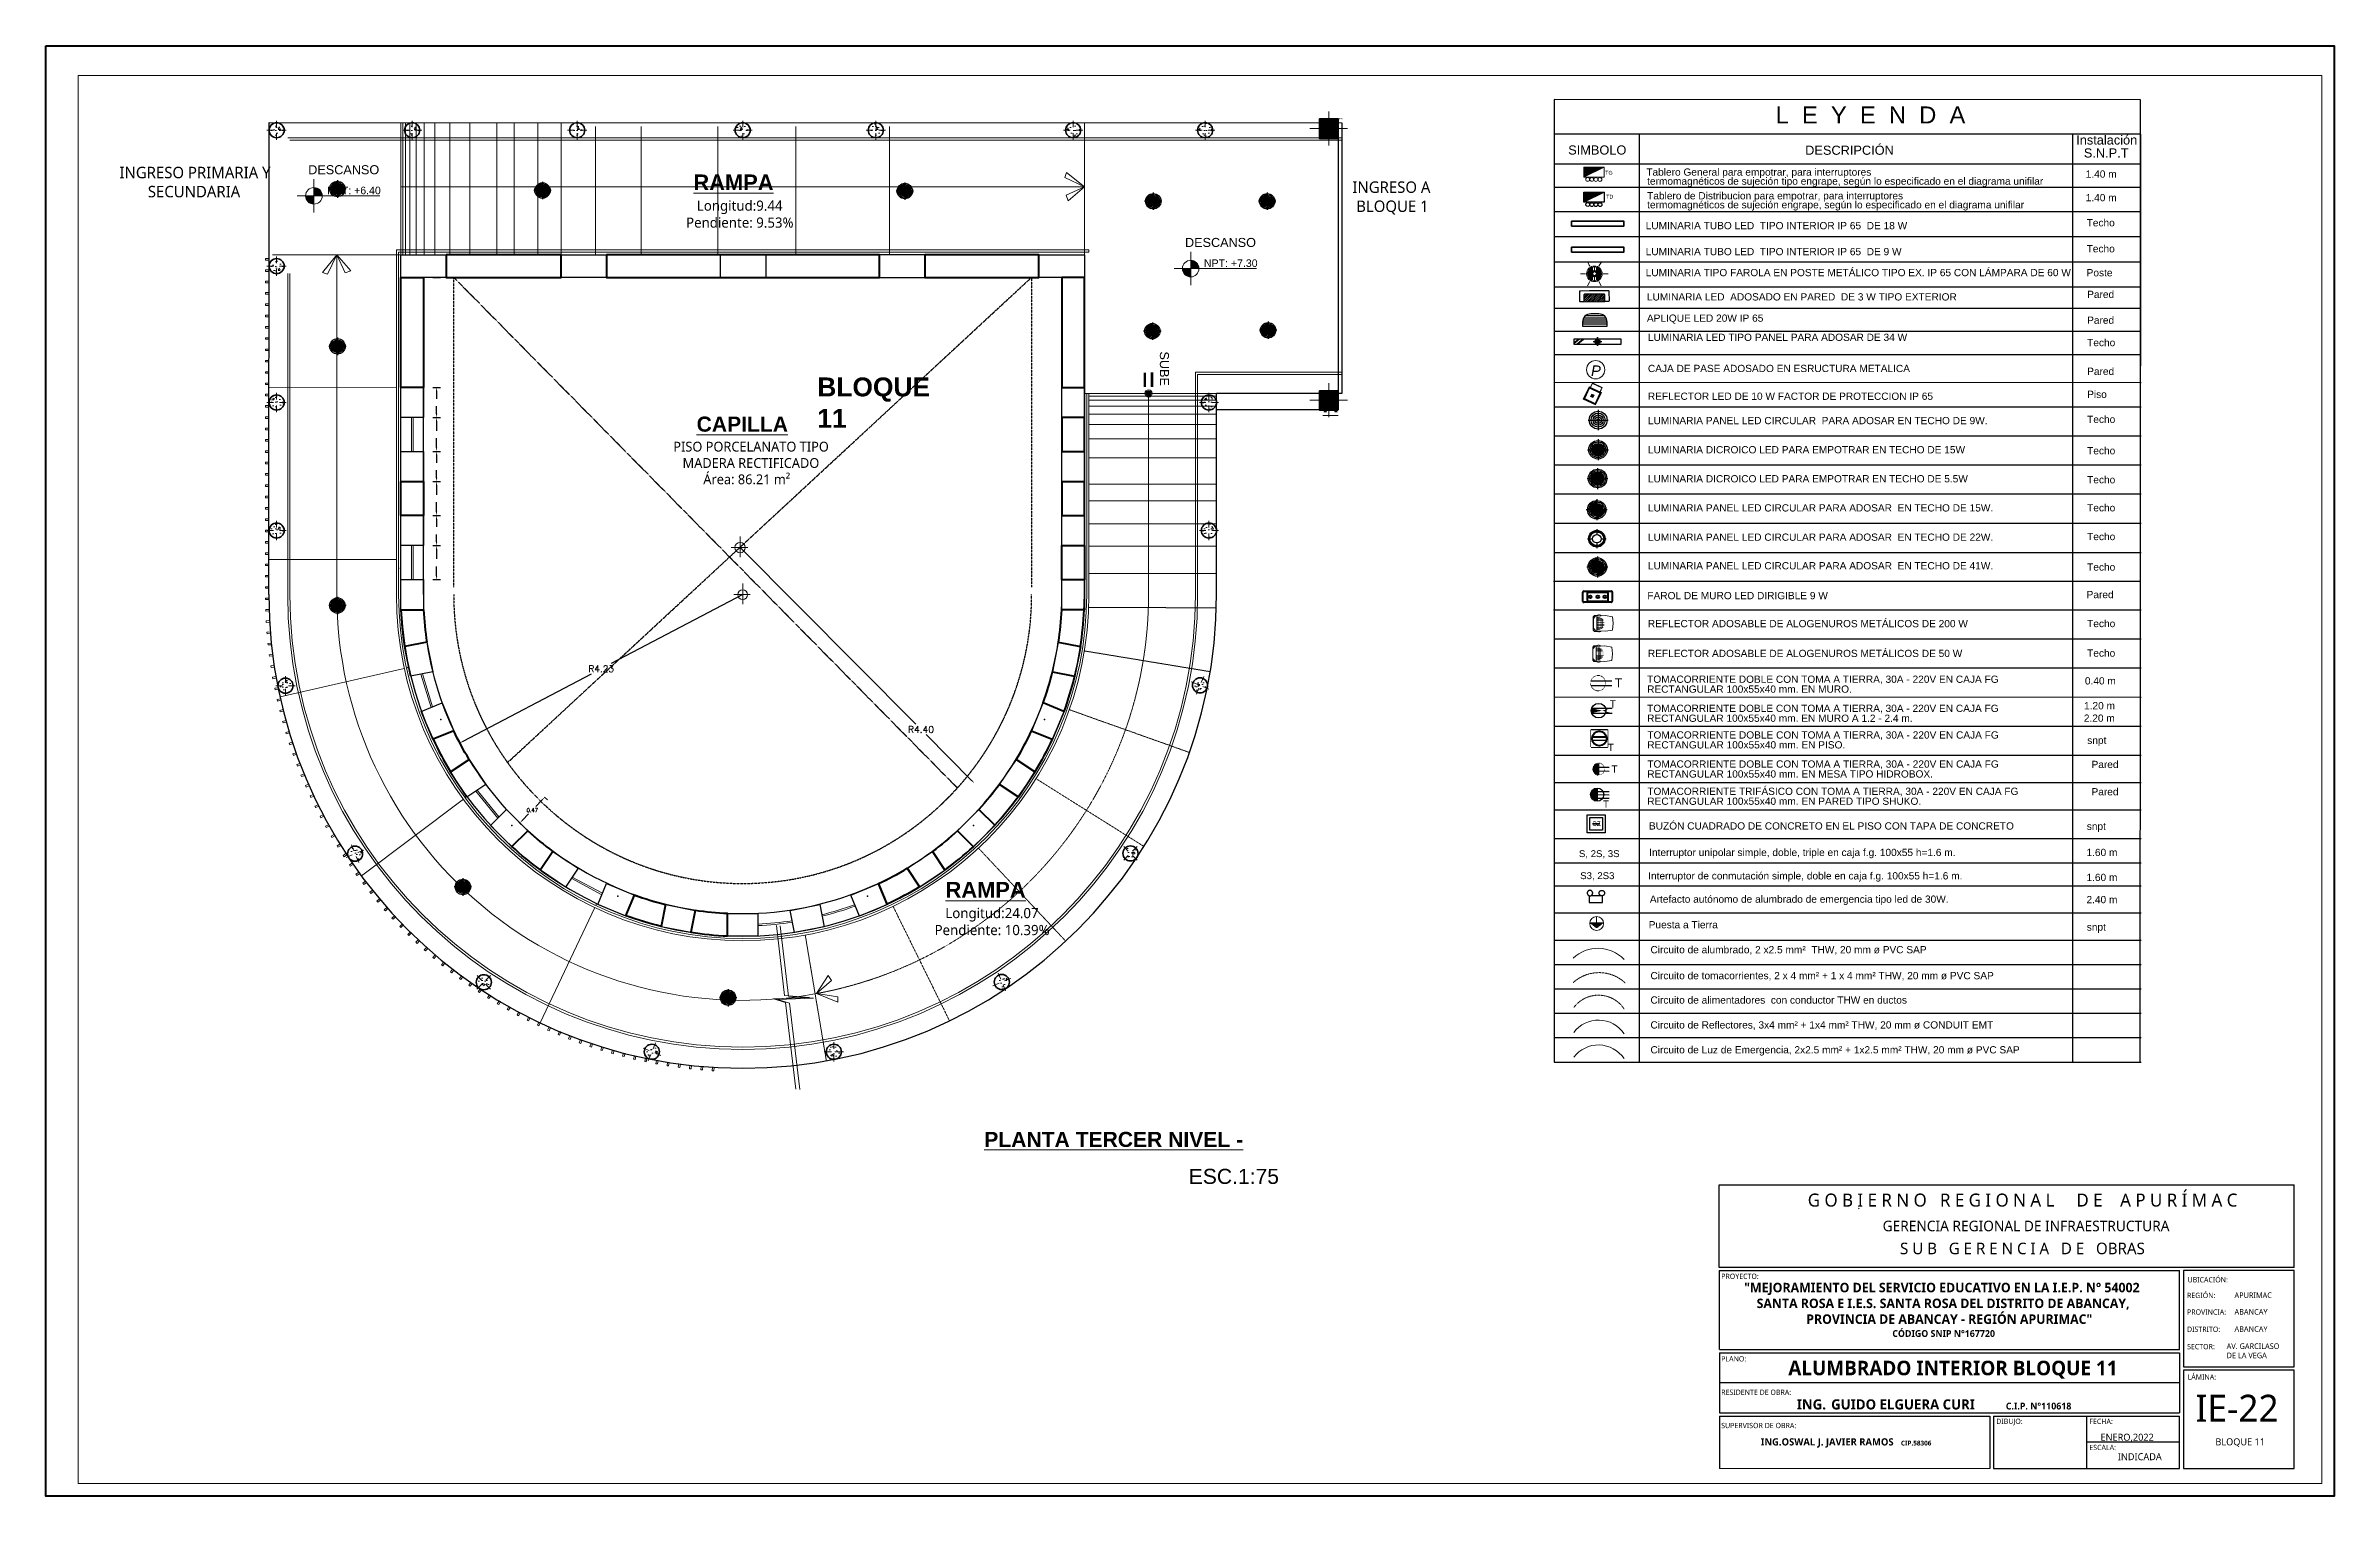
# Paper-space layout 'A3-IE-22' of a CAD drawing. Header units: metres. Extents: x 0 to 405, y 0 to 257.
# The model-space entities are those that its viewports show. They can reach past a viewport. Long polylines and large blocks are cut down to what shows.
import ezdxf
from ezdxf.enums import TextEntityAlignment as Align
from ezdxf.lldxf.tags import DXFTag

# ---------------------------------------------------------------- set-up
doc = ezdxf.new("R2010")
doc.units = ezdxf.units.M
doc.set_wipeout_variables(frame=1)
for name, pattern in [('CONTINUA', [0]), ('DASHED2', [0.375, 0.25, -0.125]), ('HIDDEN2', [0.1875, 0.125, -0.0625]), ('TRAZOS2', [0.375, 0.25, -0.125])]:
    doc.linetypes.add(name, pattern=pattern)
for name, color, linetype in [('.', 40, 'Continuous'), ('ALUMBRADO', 1, 'Continuous'), ('CELOSIA', 40, 'Continuous'), ('IE-LEYENDA', 142, 'Continuous'), ('RED DE HUMO', 32, 'ACI')]:
    doc.layers.add(name, color=color, linetype=linetype)
for name, color, linetype, lineweight in [('0_Pluma_Nº__1', 8, 'Continuous', 0), ('A-DOOR', 31, 'Continuous', 18), ('alumbrado exterior', 3, 'Continuous', 15), ('Artefactos', 1, 'Continuous', 9), ('Capa1', 7, 'Continuous', 5), ('circ-alumb', 4, 'Continuous', 35), ('COLUMNAS 50', 7, 'Continuous', 50), ('Emergencia', 20, 'Continuous', 25), ('Equipamiento SR', 253, 'Continuous', 0), ('flechas', 180, 'Continuous', 15), ('GRAFO 0 BLANCO', 7, 'Continuous', 0), ('GRAFO00', 7, 'Continuous', 0), ('GRAFO01', 7, 'Continuous', 0), ('IE_ALIMENTADORES', 5, 'Continuous', 30), ('letras sr', 7, 'Continuous', 5), ('linea 001', 252, 'Continuous', 0), ('LINEAS_IND.', 252, 'Continuous', 5), ('Membrete', 250, 'Continuous', 15), ('Muros el', 7, 'Continuous', 50), ('Proyeccciones', 1, 'DASHED2', 18), ('ROTULO', 253, 'Continuous', 0), ('Structural - Bearing_Pen_No__20', 1, 'Continuous', 0), ('TEXTO 100', 7, 'Continuous', 20), ('TOMACORRIENTE', 5, 'HIDDEN2', 30), ('VENTANA', 141, 'Continuous', 0)]:
    doc.layers.add(name, color=color, linetype=linetype, lineweight=lineweight)
for name, color, linetype, lineweight, true_color in [('Structural - Bearing_Pen_No__169', 7, 'Continuous', 13, 0x68b353), ('Structural - Bearing_Pen_No__28', 7, 'Continuous', 35, 0xa80f02), ('Structural - Combined_Pen_No__161', 7, 'Continuous', 13, 0x6a6a6a)]:
    doc.layers.add(name, color=color, linetype=linetype, lineweight=lineweight, true_color=true_color)
doc.styles.add('01COTAS', font='romans.shx')
doc.styles.add('ESC50', font='ariali.ttf', dxfattribs={"height": 0.05})
doc.styles.add('Generales', font='trebuc.ttf', dxfattribs={"height": 0.22})
doc.styles.add('GENERATED_STYLE_1', font='arialbd.ttf')
doc.styles.add('GENERATED_STYLE_2', font='arial.ttf')
doc.styles.add('Santa Rosa 1 50', font='trebuc.ttf')
doc.styles.get("Standard").update_dxf_attribs({"font": 'arial.ttf'})
doc.styles.add('style1', font='arial.ttf')
tags = doc.linetypes.add('ACI', pattern='A,0.5,-0.2,["ACI",Standard,S=0.1,R=0,X=-0.1,Y=-0.05],-0.25', length=0.95).pattern_tags.tags
tags[6] = DXFTag(74, 10)
doc.dimstyles.new('DIM-25-CORTE', dxfattribs={"dimscale": 0.025, "dimtxt": 2, "dimasz": 2, "dimexe": 2, "dimexo": 2, "dimgap": 1, "dimtad": 1, "dimtih": 1, "dimtoh": 1, "dimzin": 1, "dimdsep": 46, "dimtxsty": '01COTAS', "dimcen": 25, "dimclrd": 9, "dimclre": 9, "dimclrt": 7, "dimadec": 0, "dimazin": 0, "dimtfac": 1, "dimtix": 1, "dimtmove": 2, "dimatfit": 3, "dimfxl": 2, "dimfxlon": 1, "dimtolj": 1, "dimtzin": 0, "dimarcsym": 0})

psp = doc.layouts.new('A3-IE-22')

msp = doc.modelspace()

# ---------------------------------------------------------------- texts
at = {"layer": 'IE-LEYENDA', "style": 'style1'}
for s, height, p in [('L  E  Y  E  N  D  A', 0.22489, (138.923, 273.649)), ('DESCRIPCIÓN', 0.1211, (139.315, 273.233)), ('Instalación ', 0.1211, (142.906, 273.369)), ('S.N.P.T', 0.1211, (143.007, 273.197)), ('Tablero General para empotrar, para interruptores', 0.096, (137.21, 272.956)), ('termomagnéticos de sujeción tipo engrape, según lo especificado en el diagrama unifilar', 0.096, (137.221, 272.836)), ('1.40 m', 0.096, (143.032, 272.93)), ('termomagnéticos de sujeción engrape, según lo especificado en el diagrama unifilar', 0.096, (137.221, 272.523)), ('Tablero de Distribucion para empotrar, para interruptores', 0.096, (137.221, 272.642)), ('1.40 m', 0.096, (143.032, 272.617)), ('LUMINARIA TUBO LED  TIPO INTERIOR IP 65  DE 18 W', 0.096, (137.202, 272.246)), ('Techo', 0.096, (143.044, 272.284)), ('LUMINARIA TUBO LED  TIPO INTERIOR IP 65  DE 9 W', 0.096, (137.202, 271.902)), ('Techo', 0.096, (143.044, 271.94)), ('LUMINARIA TIPO FAROLA EN POSTE METÁLICO TIPO EX. IP 65 CON LÁMPARA DE 60 W', 0.096, (137.202, 271.624)), ('Poste', 0.096, (143.044, 271.622)), ('LUMINARIA LED  ADOSADO EN PARED  DE 3 W TIPO EXTERIOR', 0.096, (137.218, 271.302)), ('Pared', 0.096, (143.051, 271.335)), ('APLIQUE LED 20W IP 65', 0.096, (137.218, 271.02)), ('Pared', 0.096, (143.051, 270.993)), ('LUMINARIA LED TIPO PANEL PARA ADOSAR DE 34 W ', 0.096, (137.231, 270.766)), ('Techo', 0.096, (143.051, 270.696)), ('CAJA DE PASE ADOSADO EN ESRUCTURA METALICA', 0.096, (137.231, 270.353)), ('Pared', 0.096, (143.051, 270.315)), ('REFLECTOR LED DE 10 W FACTOR DE PROTECCION IP 65', 0.096, (137.231, 269.985)), ('Piso', 0.096, (143.051, 270.01)), ('LUMINARIA PANEL LED CIRCULAR  PARA ADOSAR EN TECHO DE 9W.', 0.096, (137.231, 269.662)), ('Techo', 0.096, (143.051, 269.678)), ('LUMINARIA DICROICO LED PARA EMPOTRAR EN TECHO DE 15W', 0.096, (137.231, 269.276)), ('Techo', 0.096, (143.051, 269.263)), ('LUMINARIA DICROICO LED PARA EMPOTRAR EN TECHO DE 5.5W', 0.096, (137.231, 268.891)), ('Techo', 0.096, (143.051, 268.878)), ('LUMINARIA PANEL LED CIRCULAR PARA ADOSAR  EN TECHO DE 15W.', 0.096, (137.231, 268.505)), ('Techo', 0.096, (143.051, 268.506)), ('LUMINARIA PANEL LED CIRCULAR PARA ADOSAR  EN TECHO DE 22W.', 0.096, (137.231, 268.117)), ('Techo', 0.096, (143.051, 268.125)), ('LUMINARIA PANEL LED CIRCULAR PARA ADOSAR  EN TECHO DE 41W.', 0.096, (137.231, 267.738)), ('Techo', 0.096, (143.051, 267.721)), ('FAROL DE MURO LED DIRIGIBLE 9 W', 0.096, (137.224, 267.342)), ('Pared', 0.096, (143.044, 267.356)), ('REFLECTOR ADOSABLE DE ALOGENUROS METÁLICOS DE 200 W', 0.096, (137.231, 266.971)), ('Techo', 0.096, (143.051, 266.972)), ('REFLECTOR ADOSABLE DE ALOGENUROS METÁLICOS DE 50 W', 0.096, (137.231, 266.576)), ('Techo', 0.096, (143.051, 266.58)), ('TOMACORRIENTE DOBLE CON TOMA A TIERRA, 30A - 220V EN CAJA FG ', 0.096, (137.221, 266.234, 0)), ('0.40 m', 0.096, (143.021, 266.212)), ('TOMACORRIENTE DOBLE CON TOMA A TIERRA, 30A - 220V EN CAJA FG ', 0.096, (137.221, 265.848, 0)), ('RECTANGULAR 100x55x40 mm. EN MURO.', 0.096, (137.221, 266.103, 0)), ('1.20 m', 0.096, (143.01, 265.883)), ('RECTANGULAR 100x55x40 mm. EN MURO A 1.2 - 2.4 m.', 0.096, (137.221, 265.717, 0)), ('2.20 m', 0.096, (143.007, 265.718)), ('TOMACORRIENTE DOBLE CON TOMA A TIERRA, 30A - 220V EN CAJA FG', 0.096, (137.223, 265.495, 0)), ('RECTANGULAR 100x55x40 mm. EN PISO.', 0.096, (137.223, 265.364, 0)), ('snpt', 0.096, (143.052, 265.424)), ('TOMACORRIENTE DOBLE CON TOMA A TIERRA, 30A - 220V EN CAJA FG ', 0.096, (137.223, 265.11, 0)), ('RECTANGULAR 100x55x40 mm. EN MESA TIPO HIDROBOX.', 0.096, (137.223, 264.978, 0)), ('Pared', 0.096, (143.109, 265.104)), ('TOMACORRIENTE TRIFÁSICO CON TOMA A TIERRA, 30A - 220V EN CAJA FG ', 0.096, (137.223, 264.748, 0)), ('RECTANGULAR 100x55x40 mm. EN PARED TIPO SHUKO.', 0.096, (137.223, 264.617, 0)), ('Pared', 0.096, (143.109, 264.742)), ('BUZÓN CUADRADO DE CONCRETO EN EL PISO CON TAPA DE CONCRETO', 0.096, (137.245, 264.289)), ('snpt', 0.096, (143.046, 264.285)), ('Interruptor unipolar simple, doble, triple en caja f.g. 100x55 h=1.6 m.', 0.096, (137.248, 263.938)), ('1.60 m', 0.096, (143.042, 263.938)), ('Interruptor de conmutación simple, doble en caja f.g. 100x55 h=1.6 m.', 0.096, (137.235, 263.628)), ('1.60 m', 0.096, (143.042, 263.607)), ('Artefacto autónomo de alumbrado de emergencia tipo led de 30W.', 0.096, (137.257, 263.319)), ('2.40 m', 0.096, (143.042, 263.313)), ('snpt', 0.096, (143.046, 262.949)), ('Circuito de alumbrado, 2 x2.5 mm²  THW, 20 mm ø PVC SAP', 0.096, (137.265, 262.649)), ('Circuito de tomacorrientes, 2 x 4 mm² + 1 x 4 mm² THW, 20 mm ø PVC SAP', 0.096, (137.265, 262.305)), ('Circuito de alimentadores  con conductor THW en ductos', 0.096, (137.265, 261.982)), ('Circuito de Reflectores, 3x4 mm² + 1x4 mm² THW, 20 mm ø CONDUIT EMT', 0.096, (137.265, 261.652)), ('Circuito de Luz de Emergencia, 2x2.5 mm² + 1x2.5 mm² THW, 20 mm ø PVC SAP', 0.096, (137.265, 261.322))]:
    msp.add_text(s, height=height, rotation=359.9983, dxfattribs=at).set_placement(p)
msp.add_text('Puesta a Tierra', height=0.096, rotation=359.9983, dxfattribs=at).set_placement((137.7, 262.98), align=Align.CENTER)
at = {"layer": 'letras sr', "char_height": 0.08346, "width": 2.6165, "attachment_point": 1, "style": 'Generales'}
for s, insert in [('{\\H1.1304x; \\P\\pi0.35551;\\H1.60774x;INGRESO PRIMARIA Y \\P\\pi0.73155;SECUNDARIA}', (116.624, 273.231)), ('{\\H1.1304x; \\P\\pi0.82042;\\H1.60774x;INGRESO A \\P\\pi0.87159;BLOQUE 1}', (132.495, 273.037))]:
    msp.add_mtext(s, dxfattribs=dict(at, insert=insert))
at = {"layer": 'letras sr', "style": 'Santa Rosa 1 50'}
for s, width, gutter_width, heights, insert, char_height, attachment_point in [('\\pi0.58906;{\\fSwis721 Ex BT|b1|i0|c0|p34;\\H0.95694x;\\LRAMPA \\P\\pi0.63515;\\fTrebuchet MS|b0|i0|c0|p34;\\H0.65x;\\lLongitud:9.44\\P\\pi0.49232;Pendiente: 9.53%}', 2.40198, 0.518, [0], (123.995, 272.972), 0.21665, 1), ('{\\fSwis721 Ex BT|b1|i0|c0|p34;\\H0.95694x;\\LA}', 0.21836, 0.5, [0], (133.127, 270.019), 0.209, 3), ('\\pi0.47307;{\\fSwis721 Ex BT|b1|i0|c0|p34;\\H0.95694x;\\LCAPILLA\\P\\pi0.16382;\\fTrebuchet MS|b0|i0|c0|p34;\\H0.65x;\\lPISO PORCELANATO TIPO \\P\\pi0.28677;MADERA RECTIFICADO\\P\\pi0.56108;Área: 86.21 m²}', 2.31721, 0.5, [0], (124.154, 269.763), 0.209, 1), ('\\pi0.58906;{\\fSwis721 Ex BT|b1|i0|c0|p34;\\H0.95694x;\\LRAMPA \\P\\pi0.58624;\\fTrebuchet MS|b0|i0|c0|p34;\\H0.65x;\\lLongitud:24.07\\P\\pi0.44359;Pendiente: 10.39%}', 2.40198, 0.518, [0], (127.336, 263.595), 0.21665, 1), ('\\pi0.70692;{\\fSwis721 Ex BT|b1|i0|c0|p34;\\H0.95694x;\\LPLANTA TERCER NIVEL - }', 5.36842, 0.5, [2.095], (127.731, 260.282), 0.209, 1), ('{\\fSwis721 Ex BT|b0|i0|c0|p34;\\H0.95694x;ESC.1:75}', 3.87791, 0.5, [0.291], (131.147, 259.792), 0.209, 1)]:
    msp.add_mtext_dynamic_manual_height_columns(s, width=width, gutter_width=gutter_width, heights=heights, dxfattribs=dict(at, insert=insert, char_height=char_height, attachment_point=attachment_point))
at = {"layer": 'letras sr'}
note = msp.add_mtext_dynamic_manual_height_columns('{\\fSwis721 Ex BT|b1|i0|c0|p34;BLOQUE }', width=1.1757, gutter_width=0.747, heights=[0.00685, 0.23], dxfattribs=dict(at, insert=(124.303, 270.281), char_height=0.25, attachment_point=1, style='Santa Rosa 1 50'))
for column, words in zip(note.columns.linked_columns, ['{\\fSwis721 Ex BT|b1|i0|c0|p34;11}']):
    column.text = words
at = {"layer": 'Membrete', "color": 7, "lineweight": 5, "style": 'Generales'}
for s, height, p in [('G O B I E R N O   R E G I O N A L     D E    A P U R Í M A C   ', 0.17203, (139.349, 259.292)), ('GERENCIA REGIONAL DE INFRAESTRUCTURA', 0.13949, (140.341, 258.965)), ('S U B   G E R E N C I A   D E   OBRAS', 0.15343, (140.572, 258.66))]:
    msp.add_text(s, height=height, dxfattribs=at).set_placement(p)
at = {"layer": 'Membrete', "color": 7, "ltscale": 0.5, "style": 'Generales'}
for s, height, p in [('PROYECTO:', 0.0697, (138.202, 258.333)), ('UBICACIÓN:', 0.0697, (144.381, 258.287)), ('REGIÓN:', 0.0697, (144.374, 258.079)), ('APURIMAC', 0.0744, (145.003, 258.079)), ('PROVINCIA:', 0.0697, (144.374, 257.859)), ('ABANCAY', 0.0744, (145.003, 257.859)), ('SECTOR: ', 0.0697, (144.375, 257.401)), ('DISTRITO:', 0.0697, (144.374, 257.631)), ('AV. GARCILASO  ', 0.07439, (144.899, 257.404)), ('ABANCAY', 0.0744, (145.003, 257.631)), ('PLANO:', 0.0697, (138.202, 257.239)), ('DE LA VEGA', 0.0744, (144.899, 257.282)), ('RESIDENTE DE OBRA:', 0.06974, (138.202, 256.796)), ('LÁMINA:', 0.0697, (144.382, 256.998)), ('IE-22', 0.3584, (144.486, 256.439)), ('SUPERVISOR DE OBRA:', 0.06974, (138.202, 256.355)), ('DIBUJO:', 0.0697, (141.847, 256.411)), ('FECHA:', 0.0697, (143.08, 256.41)), ('ENERO,2022', 0.093, (143.228, 256.188)), ('BLOQUE 11', 0.093, (144.75, 256.127)), ('ESCALA:', 0.0697, (143.08, 256.064)), ('INDICADA', 0.093, (143.457, 255.93))]:
    msp.add_text(s, height=height, dxfattribs=at).set_placement(p)
at = {"layer": 'Membrete', "color": 7, "ltscale": 0.5, "attachment_point": 1, "style": 'Generales'}
for s, insert, char_height, width in [('\\pi0.43008;{\\fTrebuchet MS|b1|i0|c0|p34;\\H0.6891x;"MEJORAMIENTO DEL SERVICIO EDUCATIVO EN LA I.E.P. N° 54002 \\P\\pi0.59429;SANTA ROSA E I.E.S. SANTA ROSA DEL DISTRITO DE ABANCAY, \\P\\pi1.25174;PROVINCIA DE ABANCAY - REGIÓN APURIMAC"\\H1.4512x;\\P\\pi2.39247;\\H0.49222x;CÓDIGO SNIP N°167720}', (138.077, 258.281), 0.182035, 6.13804), ('{\\fTrebuchet MS|b1|i0|c0|p34;ALUMBRADO INTERIOR BLOQUE 11}', (139.092, 257.248), 0.19215, 5.93505), ('\\pi-0.38399,l0.53568,t0.53568;{\\fTrebuchet MS|b1|i0|c0|p34;\\H0.88598x;ING.^IGUIDO ELGUERA CURI         \\H0.66667x;C.I.P. N°110618}', (139.052, 256.737), 0.151696, 4.72143), ('{\\fTrebuchet MS|b1|i0|c0|p34;\\H1.0054x;ING.OSWAL J. JAVIER RAMOS\\H0.73511x;    \\H0.89565x;CIP.58306}', (138.726, 256.221), 0.09537, 3.42734)]:
    msp.add_mtext(s, dxfattribs=dict(at, insert=insert, char_height=char_height, width=width))
at = {"layer": 'ROTULO', "style": 'style1'}
for s, height, p in [('SIMBOLO', 0.1211, (136.175, 273.236)), ('S, 2S, 3S', 0.0913, (136.317, 263.924)), ('S3, 2S3', 0.0913, (136.334, 263.632))]:
    msp.add_text(s, height=height, rotation=359.9983, dxfattribs=at).set_placement(p)
at = {"layer": 'ROTULO', "color": 5, "insert": (136.715, 272.995), "char_height": 0.0501, "attachment_point": 5, "rotation": 359.9983, "line_spacing_factor": 1.005126, "style": 'style1'}
msp.add_mtext('TG', dxfattribs=at)
at = {"layer": 'ROTULO', "color": 6, "insert": (136.725, 272.678), "char_height": 0.0501, "attachment_point": 5, "rotation": 359.9983, "line_spacing_factor": 1.005126, "style": 'style1'}
msp.add_mtext('TD', dxfattribs=at)
at = {"layer": 'Structural - Combined_Pen_No__161', "color": 7, "style": 'GENERATED_STYLE_2'}
msp.add_attdef('SUBE', text='  9 x 0.17 = 1.53', height=0.12, rotation=270, dxfattribs=at).set_placement((130.825, 270.626), align=Align.MIDDLE_LEFT)
at = {"layer": 'TEXTO 100', "linetype": 'Continuous', "lineweight": 13, "char_height": 0.12, "attachment_point": 2, "style": 'GENERATED_STYLE_1'}
for insert in [(119.951, 273.095), (131.568, 272.131)]:
    msp.add_mtext('\\A1;{\\fArial|b0|i0|c0|p34;DESCANSO}', dxfattribs=dict(at, insert=insert))
at = {"layer": 'TEXTO 100', "lineweight": 13, "char_height": 0.1, "attachment_point": 7, "style": 'GENERATED_STYLE_1'}
for s, insert in [('\\A1;{\\fArial|b0|i0|c0|p34;NPT: +6.40}', (119.732, 272.709)), ('\\A1;{\\fArial|b0|i0|c0|p34;NPT: +7.30}', (131.349, 271.745))]:
    msp.add_mtext(s, dxfattribs=dict(at, insert=insert))

# ---------------------------------------------------------------- blocks, each defined once
blk = doc.blocks.new('*U148')
at = {"color": 3, "lineweight": 30}
blk.add_lwpolyline([(0.15, -0.2), (-0.15, -0.2), (-0.15, 0.2), (0.15, 0.2), (0.15, -0.2)], dxfattribs=at)
blk = doc.blocks.new('*U149')
at = {"color": 0, "linetype": 'ByBlock', "lineweight": -2, "transparency": 16777216}
blk.add_blockref('*U148', (69.139, 267.452), dxfattribs=at)
for p, rotation in [((77.895, 267.451), 179.9520000000052), ((69.224, 266.598), 11.24699999999995), ((77.811, 266.597), 168.704999999999), ((69.473, 265.777), 22.49399999999986), ((77.562, 265.776), 157.4579999999991), ((69.878, 265.02), 33.74099999999988), ((77.157, 265.02), 146.2109999999992), ((70.422, 264.357), 44.98799999999987), ((76.612, 264.357), 134.9639999999992), ((71.086, 263.813), 56.23499999999976), ((75.949, 263.813), 123.7169999999993), ((71.842, 263.408), 67.48199999999966), ((75.192, 263.408), 112.4699999999994), ((72.663, 263.159), 78.72899999999957), ((73.517, 263.075), 89.97599999999949), ((74.371, 263.159), 101.2229999999994)]:
    blk.add_blockref('*U148', p, dxfattribs=dict(at, rotation=rotation))
blk = doc.blocks.new('CC 20')
at = {"layer": 'Structural - Bearing_Pen_No__169', "linetype": 'Continuous', "lineweight": 13, "true_color": 0x68b353}
h = blk.add_hatch(dxfattribs=at)
h.set_pattern_fill('STRUCTURAL_CONCRETE', color=85, scale=0.5, style=0, pattern_type=2)
h.set_pattern_definition([(0, (2785.2431, 1847.3841), (0, 0.31177), [0.03, -0.15]), (0, (2785.3331, 1847.54), (0, 0.31177), [0.03, -0.15]), (60, (2785.2431, 1847.3841), (-0.27, 0.155885), [0.03, -0.15]), (60, (2785.4231, 1847.3841), (-0.27, 0.155885), [0.03, -0.15]), (120, (2785.2731, 1847.3841), (0.27, 0.155885), [0.03, -0.15]), (120, (2785.4531, 1847.3841), (0.27, 0.155885), [0.03, -0.15]), (0, (2785.243096, 1847.414107), (0, 0.06), [0, -0.06, 0, -0.09]), (45, (2785.273096, 1847.414107), (-0.0424264, 0.0424264), [0, -0.045, 0, -0.075])])
h.paths.add_polyline_path([(2788.203, 1849.663), (2788.303, 1849.763), (2788.203, 1849.863), (2788.104, 1849.776)])
at = {"layer": 'Structural - Bearing_Pen_No__20', "color": 1, "linetype": 'Continuous', "lineweight": 0}
for p, q in [((2788.163, 1849.763), (2788.075, 1849.763)), ((2788.203, 1849.803), (2788.203, 1849.89)), ((2788.203, 1849.723), (2788.203, 1849.635)), ((2788.243, 1849.763), (2788.33, 1849.763))]:
    blk.add_line(p, q, dxfattribs=at)
at = {"layer": 'Structural - Bearing_Pen_No__28', "color": 14, "linetype": 'Continuous', "lineweight": 35, "true_color": 0xa80f02}
blk.add_circle((2788.203, 1849.763), 0.1, dxfattribs=at)
blk = doc.blocks.new('*U150')
blk.add_blockref('CC 20', (-2788.203, -1849.763))
blk = doc.blocks.new('*U151')
at = {"color": 0, "linetype": 'ByBlock', "lineweight": -2, "transparency": 16777216}
blk.add_blockref('*U150', (67.459, 266.246), dxfattribs=at)
for p, rotation in [((79.577, 266.25), 157.4999999999999), ((68.382, 264.019), 22.5), ((78.655, 264.023), 134.9999999999999), ((70.087, 262.315), 45), ((76.951, 262.318), 112.4999999999999), ((72.314, 261.394), 67.49999999999996), ((74.725, 261.394), 89.99999999999991)]:
    blk.add_blockref('*U150', p, dxfattribs=dict(at, rotation=rotation))
blk = doc.blocks.new('*D152')
at = {"layer": '0_Pluma_Nº__1', "color": 9, "linetype": 'ByBlock', "lineweight": -2, "transparency": 16777216}
for p, q in [((125.203, 268.026), (127.531, 265.684)), ((128.271, 264.94), (127.668, 265.547))]:
    blk.add_line(p, q, dxfattribs=at)
at = {"layer": '0_Pluma_Nº__1', "color": 9, "linetype": 'ByBlock', "lineweight": 80, "transparency": 16777216}
blk.add_solid([(128.277, 264.946), (128.265, 264.934), (128.306, 264.905)], dxfattribs=at)
at = {"layer": 'Defpoints', "color": 0, "linetype": 'ByBlock', "lineweight": 80, "transparency": 16777216}
for p in [(125.203, 268.026), (128.306, 264.905)]:
    blk.add_point(p, dxfattribs=at)
at = {"layer": '0_Pluma_Nº__1', "color": 7, "linetype": 'ByBlock', "transparency": 16777216, "insert": (127.6, 265.616), "char_height": 0.0875, "attachment_point": 5, "style": '01COTAS'}
blk.add_mtext('\\A1;R4.40', dxfattribs=at)
blk = doc.blocks.new('*D153')
at = {"layer": '0_Pluma_Nº__1', "color": 9, "linetype": 'ByBlock', "lineweight": -2, "transparency": 16777216}
for p, q in [((125.237, 267.403), (123.494, 266.488)), ((121.534, 265.459), (123.232, 266.351))]:
    blk.add_line(p, q, dxfattribs=at)
at = {"layer": '0_Pluma_Nº__1', "color": 9, "linetype": 'ByBlock', "lineweight": 80, "transparency": 16777216}
blk.add_solid([(121.53, 265.467), (121.538, 265.452), (121.489, 265.436)], dxfattribs=at)
at = {"layer": 'Defpoints', "color": 0, "linetype": 'ByBlock', "lineweight": 80, "transparency": 16777216}
for p in [(125.237, 267.403), (121.489, 265.436)]:
    blk.add_point(p, dxfattribs=at)
at = {"layer": '0_Pluma_Nº__1', "color": 7, "linetype": 'ByBlock', "transparency": 16777216, "insert": (123.363, 266.42), "char_height": 0.0875, "attachment_point": 5, "style": '01COTAS'}
blk.add_mtext('\\A1;R4.23', dxfattribs=at)
blk = doc.blocks.new('*D154')
at = {"color": 9, "lineweight": -2, "transparency": 16777216}
for p, q in [((122.612, 264.717), (122.649, 264.681)), ((122.32, 264.413), (122.401, 264.496)), ((122.578, 264.68), (122.498, 264.596)), ((122.284, 264.378), (122.321, 264.342))]:
    blk.add_line(p, q, dxfattribs=at)
at = {"color": 9, "lineweight": 80, "transparency": 16777216}
for points in [[(122.572, 264.685), (122.584, 264.674), (122.613, 264.716)], [(122.314, 264.419), (122.326, 264.407), (122.285, 264.377)]]:
    blk.add_solid(points, dxfattribs=at)
at = {"layer": 'Defpoints', "color": 0, "lineweight": 80, "transparency": 16777216}
for p in [(122.576, 264.752), (122.613, 264.716), (122.248, 264.413)]:
    blk.add_point(p, dxfattribs=at)
at = {"color": 7, "transparency": 16777216, "insert": (122.449, 264.546), "char_height": 0.05, "attachment_point": 5, "style": '01COTAS'}
blk.add_mtext('\\A1;0.47', dxfattribs=at)
blk = doc.blocks.new('*U169')
at = {"layer": 'CELOSIA', "linetype": 'Continuous', "lineweight": 5}
blk.add_lwpolyline([(0.023, -0.01), (-0.022, -0.011), (-0.023, 0.01), (0.022, 0.011)], close=True, dxfattribs=at)
blk = doc.blocks.new('*U170')
at = {"color": 0, "linetype": 'ByBlock', "lineweight": -2, "transparency": 16777216}
blk.add_blockref('*U169', (47.85, 267.197), dxfattribs=at)
for p, rotation in [((47.857, 267.047), 1.363763456892946), ((47.867, 266.897), 2.727526913785723), ((47.881, 266.748), 4.091290370678813), ((47.898, 266.599), 5.455053827572192), ((47.919, 266.45), 6.818817284465766), ((47.943, 266.302), 8.182580741358699), ((47.971, 266.155), 9.54634419825214), ((48.003, 266.008), 10.91010765514593), ((48.038, 265.863), 12.27387111203962), ((48.076, 265.718), 13.63763456893314), ((48.118, 265.574), 15.00139802582635), ((48.163, 265.431), 16.36516148271985), ((48.212, 265.289), 17.7289249396136), ((48.264, 265.148), 19.09268839650705), ((48.319, 265.009), 20.45645185340029), ((48.378, 264.871), 21.82021531029404), ((48.44, 264.734), 23.18397876718752), ((48.505, 264.599), 24.54774222408073), ((48.573, 264.466), 25.91150568097448), ((48.645, 264.334), 27.27526913786821), ((48.719, 264.204), 28.63903259476198), ((48.797, 264.075), 30.00279605165573), ((48.878, 263.949), 31.36655950854948), ((48.961, 263.824), 32.73032296544294), ((49.048, 263.702), 34.09408642233669), ((49.138, 263.582), 35.45784987923045), ((49.23, 263.464), 36.8216133361242), ((49.325, 263.348), 38.18537679301794), ((49.423, 263.234), 39.54914024991168), ((49.524, 263.123), 40.91290370680544), ((49.627, 263.014), 42.27666716369919), ((49.733, 262.908), 43.64043062059293), ((49.841, 262.804), 45.00419407748669), ((49.951, 262.703), 46.36795753438043), ((50.065, 262.604), 47.73172099127417), ((50.18, 262.508), 49.0954844481674), ((50.298, 262.415), 50.45924790506061), ((50.417, 262.325), 51.82301136195435), ((50.539, 262.238), 53.1867748188481), ((50.663, 262.153), 54.55053827574131), ((50.789, 262.072), 55.91430173263453), ((50.917, 261.994), 57.27806518952773), ((51.047, 261.918), 58.64182864642095), ((51.178, 261.846), 60.00559210331495), ((51.311, 261.777), 61.36935556020844), ((51.446, 261.711), 62.73311901710166), ((51.582, 261.648), 64.09688247399488), ((51.72, 261.589), 65.46064593088808), ((51.859, 261.533), 66.8244093877813), ((51.999, 261.48), 68.18817284467453), ((52.141, 261.43), 69.55193630156745), ((52.284, 261.384), 70.91569975846095), ((52.427, 261.342), 72.27946321535416), ((52.572, 261.303), 73.64322667224765), ((52.718, 261.267), 75.00699012914112), ((52.864, 261.235), 76.37075358603433), ((53.011, 261.206), 77.7345170429278), ((53.159, 261.18), 79.09828049982156), ((53.308, 261.159), 80.4620439567153), ((53.456, 261.141), 81.82580741360904), ((53.606, 261.126), 83.18957087050254), ((53.755, 261.115), 84.55333432739575)]:
    blk.add_blockref('*U169', p, dxfattribs=dict(at, rotation=rotation))
blk = doc.blocks.new('LED PASILLO')
at = {"layer": 'ALUMBRADO'}
h = blk.add_hatch(color=202, dxfattribs=at)
h.dxf.hatch_style = 1
edge = h.paths.add_edge_path()
edge.add_line((0, 0.138), (0, -0.138))
edge.add_line((-0.138, 0), (0.138, 0))
edge = h.paths.add_edge_path()
edge.add_line((0, 0), (0, 0.085))
edge.add_arc((0, 0), 0.0845, 90, 180)
edge.add_line((-0.085, 0), (0, 0))
edge = h.paths.add_edge_path()
edge.add_line((0.085, 0), (0, 0))
edge.add_line((0, 0), (0, -0.085))
edge.add_arc((0, 0), 0.0845, 270, 360)
at = {"layer": 'ALUMBRADO', "color": 202}
for points in [[(-0.138, 0), (0.138, 0)], [(0, 0.138), (0, -0.138)]]:
    blk.add_lwpolyline(points, dxfattribs=at)
for radius in [0.122, 0.103, 0.0845]:
    blk.add_circle((0, 0), radius, dxfattribs=at)
blk = doc.blocks.new('Emergencia')
at = {"layer": 'Emergencia', "color": 5, "lineweight": 30}
for points in [[(0.25, -0.25), (0.25, 0), (-0.25, 0), (-0.25, -0.25)], [(-0.25, -0.222), (-0.25, -0.25), (0.25, -0.25), (0.25, -0.222)]]:
    blk.add_lwpolyline(points, dxfattribs=at)
at = {"color": 1, "lineweight": 5}
blk.add_wipeout([(-0.171, -0.263), (-0.164, -0.267), (-0.158, -0.272), (-0.152, -0.277), (-0.146, -0.283), (-0.141, -0.289), (-0.136, -0.295), (-0.132, -0.302), (-0.129, -0.309), (-0.126, -0.316), (-0.123, -0.324), (-0.121, -0.332), (-0.12, -0.34), (-0.12, -0.348), (-0.12, -0.355), (-0.12, -0.363), (-0.121, -0.371), (-0.123, -0.379), (-0.126, -0.387), (-0.129, -0.394), (-0.133, -0.401), (-0.137, -0.408), (-0.141, -0.414), (-0.147, -0.42), (-0.152, -0.426), (-0.158, -0.431), (-0.165, -0.436), (-0.172, -0.44), (-0.179, -0.443), (-0.186, -0.447), (-0.194, -0.449), (-0.201, -0.451), (-0.209, -0.452), (-0.217, -0.453), (-0.225, -0.453), (-0.233, -0.452), (-0.241, -0.451), (-0.249, -0.449), (-0.256, -0.446), (-0.264, -0.443), (-0.271, -0.44), (-0.277, -0.436), (-0.284, -0.431), (-0.29, -0.426), (-0.295, -0.42), (-0.301, -0.414), (-0.305, -0.408), (-0.309, -0.401), (-0.313, -0.394), (-0.316, -0.386), (-0.319, -0.379), (-0.32, -0.371), (-0.322, -0.363), (-0.322, -0.355), (-0.322, -0.347), (-0.322, -0.339), (-0.32, -0.331), (-0.318, -0.324), (-0.316, -0.316), (-0.313, -0.309), (-0.309, -0.302), (-0.305, -0.295), (-0.3, -0.288), (-0.295, -0.282), (-0.29, -0.277), (-0.284, -0.272), (-0.277, -0.267), (-0.27, -0.263), (-0.263, -0.259), (-0.256, -0.256), (-0.248, -0.254), (-0.241, -0.252), (-0.233, -0.251), (-0.225, -0.25), (-0.217, -0.25), (-0.209, -0.251), (-0.201, -0.252), (-0.193, -0.254), (-0.186, -0.256), (-0.178, -0.259)], dxfattribs=at).dxf.layer = 'Emergencia'
at = {"layer": 'Emergencia', "color": 30, "true_color": 0xf26722}
blk.add_lwpolyline([(-0.171, -0.263), (-0.164, -0.267), (-0.158, -0.272), (-0.152, -0.277), (-0.146, -0.283), (-0.141, -0.289), (-0.136, -0.295), (-0.132, -0.302), (-0.129, -0.309), (-0.126, -0.316), (-0.123, -0.324), (-0.121, -0.332), (-0.12, -0.34), (-0.12, -0.348), (-0.12, -0.355), (-0.12, -0.363), (-0.121, -0.371), (-0.123, -0.379), (-0.126, -0.387), (-0.129, -0.394), (-0.133, -0.401), (-0.137, -0.408), (-0.141, -0.414), (-0.147, -0.42), (-0.152, -0.426), (-0.158, -0.431), (-0.165, -0.436), (-0.172, -0.44), (-0.179, -0.443), (-0.186, -0.447), (-0.194, -0.449), (-0.201, -0.451), (-0.209, -0.452), (-0.217, -0.453), (-0.225, -0.453), (-0.233, -0.452), (-0.241, -0.451), (-0.249, -0.449), (-0.256, -0.446), (-0.264, -0.443), (-0.271, -0.44), (-0.277, -0.436), (-0.284, -0.431), (-0.29, -0.426), (-0.295, -0.42), (-0.301, -0.414), (-0.305, -0.408), (-0.309, -0.401), (-0.313, -0.394), (-0.316, -0.386), (-0.319, -0.379), (-0.32, -0.371), (-0.322, -0.363), (-0.322, -0.355), (-0.322, -0.347), (-0.322, -0.339), (-0.32, -0.331), (-0.318, -0.324), (-0.316, -0.316), (-0.313, -0.309), (-0.309, -0.302), (-0.305, -0.295), (-0.3, -0.288), (-0.295, -0.282), (-0.29, -0.277), (-0.284, -0.272), (-0.277, -0.267), (-0.27, -0.263), (-0.263, -0.259), (-0.256, -0.256), (-0.248, -0.254), (-0.241, -0.252), (-0.233, -0.251), (-0.225, -0.25), (-0.217, -0.25), (-0.209, -0.251), (-0.201, -0.252), (-0.193, -0.254), (-0.186, -0.256), (-0.178, -0.259)], close=True, dxfattribs=at)
at = {"color": 1, "lineweight": 5}
blk.add_wipeout([(0.171, -0.263), (0.164, -0.267), (0.158, -0.272), (0.152, -0.277), (0.146, -0.283), (0.141, -0.289), (0.136, -0.295), (0.132, -0.302), (0.129, -0.309), (0.126, -0.316), (0.123, -0.324), (0.121, -0.332), (0.12, -0.34), (0.12, -0.348), (0.12, -0.355), (0.12, -0.363), (0.121, -0.371), (0.123, -0.379), (0.126, -0.387), (0.129, -0.394), (0.133, -0.401), (0.137, -0.408), (0.141, -0.414), (0.147, -0.42), (0.152, -0.426), (0.158, -0.431), (0.165, -0.436), (0.172, -0.44), (0.179, -0.443), (0.186, -0.447), (0.194, -0.449), (0.201, -0.451), (0.209, -0.452), (0.217, -0.453), (0.225, -0.453), (0.233, -0.452), (0.241, -0.451), (0.249, -0.449), (0.256, -0.446), (0.264, -0.443), (0.271, -0.44), (0.277, -0.436), (0.284, -0.431), (0.29, -0.426), (0.295, -0.42), (0.301, -0.414), (0.305, -0.408), (0.309, -0.401), (0.313, -0.394), (0.316, -0.386), (0.319, -0.379), (0.32, -0.371), (0.322, -0.363), (0.322, -0.355), (0.322, -0.347), (0.322, -0.339), (0.32, -0.331), (0.318, -0.324), (0.316, -0.316), (0.313, -0.309), (0.309, -0.302), (0.305, -0.295), (0.3, -0.288), (0.295, -0.282), (0.29, -0.277), (0.284, -0.272), (0.277, -0.267), (0.27, -0.263), (0.263, -0.259), (0.256, -0.256), (0.248, -0.254), (0.241, -0.252), (0.233, -0.251), (0.225, -0.25), (0.217, -0.25), (0.209, -0.251), (0.201, -0.252), (0.193, -0.254), (0.186, -0.256), (0.178, -0.259)], dxfattribs=at).dxf.layer = 'Emergencia'
blk.add_lwpolyline([(0, 0), (0, 0)])
at = {"layer": 'Emergencia', "color": 30, "true_color": 0xf26722}
blk.add_lwpolyline([(0.171, -0.263), (0.164, -0.267), (0.158, -0.272), (0.152, -0.277), (0.146, -0.283), (0.141, -0.289), (0.136, -0.295), (0.132, -0.302), (0.129, -0.309), (0.126, -0.316), (0.123, -0.324), (0.121, -0.332), (0.12, -0.34), (0.12, -0.348), (0.12, -0.355), (0.12, -0.363), (0.121, -0.371), (0.123, -0.379), (0.126, -0.387), (0.129, -0.394), (0.133, -0.401), (0.137, -0.408), (0.141, -0.414), (0.147, -0.42), (0.152, -0.426), (0.158, -0.431), (0.165, -0.436), (0.172, -0.44), (0.179, -0.443), (0.186, -0.447), (0.194, -0.449), (0.201, -0.451), (0.209, -0.452), (0.217, -0.453), (0.225, -0.453), (0.233, -0.452), (0.241, -0.451), (0.249, -0.449), (0.256, -0.446), (0.264, -0.443), (0.271, -0.44), (0.277, -0.436), (0.284, -0.431), (0.29, -0.426), (0.295, -0.42), (0.301, -0.414), (0.305, -0.408), (0.309, -0.401), (0.313, -0.394), (0.316, -0.386), (0.319, -0.379), (0.32, -0.371), (0.322, -0.363), (0.322, -0.355), (0.322, -0.347), (0.322, -0.339), (0.32, -0.331), (0.318, -0.324), (0.316, -0.316), (0.313, -0.309), (0.309, -0.302), (0.305, -0.295), (0.3, -0.288), (0.295, -0.282), (0.29, -0.277), (0.284, -0.272), (0.277, -0.267), (0.27, -0.263), (0.263, -0.259), (0.256, -0.256), (0.248, -0.254), (0.241, -0.252), (0.233, -0.251), (0.225, -0.25), (0.217, -0.25), (0.209, -0.251), (0.201, -0.252), (0.193, -0.254), (0.186, -0.256), (0.178, -0.259)], close=True, dxfattribs=at)
blk = doc.blocks.new('TD ALUMBRADO 1')
at = {"layer": 'ALUMBRADO'}
h = blk.add_hatch(color=256, dxfattribs=at)
h.dxf.hatch_style = 1
h.paths.add_polyline_path([(0.25, 0.25), (-0.25, 0), (-0.25, 0.25)])
at = {"layer": 'ALUMBRADO', "color": 5}
for points in [[(0.25, 0.25), (-0.25, 0), (-0.25, 0.25), (0.25, 0.25)], [(0.25, 0.25), (0.25, 0), (-0.25, 0), (-0.25, 0.25), (0.25, 0.25)]]:
    blk.add_lwpolyline(points, dxfattribs=at)
for centre in [(-0.158, -0.055), (-0.057, -0.056), (0.045, -0.057), (0.147, -0.057)]:
    blk.add_circle(centre, 0.0473, dxfattribs=at)
blk = doc.blocks.new('ADOSADO')
at = {"layer": 'ALUMBRADO'}
for points in [[(-0.111, 0.085), (-0.065, 0.085)], [(0.005, 0.201), (0.005, 0.155)], [(0.005, 0.015), (0.005, -0.031)], [(0.075, 0.085), (0.121, 0.085)]]:
    blk.add_lwpolyline(points, dxfattribs=at)
blk.add_circle((0.005, 0.085), 0.0698, dxfattribs=at)
at = {"color": 1}
blk.add_wipeout([(-0.63, 0.015), (0.64, 0.015), (0.64, 0.155), (-0.63, 0.155)], dxfattribs=at).dxf.layer = 'ALUMBRADO'
at = {"layer": 'ALUMBRADO', "linetype": 'TRAZOS2'}
h = blk.add_hatch(color=256, dxfattribs=at)
h.dxf.hatch_style = 1
edge = h.paths.add_edge_path()
edge.add_arc((0.005, 0.085), 0.0698, 0, 360)
at = {"layer": 'ALUMBRADO', "color": 1}
blk.add_lwpolyline([(-0.63, 0.015), (0.64, 0.015), (0.64, 0.155), (-0.63, 0.155)], close=True, dxfattribs=at)
at = {"layer": 'ALUMBRADO', "lineweight": 50}
for points in [[(-0.496, 0.155), (-0.63, 0.041)], [(-0.379, 0.155), (-0.544, 0.015)]]:
    blk.add_lwpolyline(points, dxfattribs=at)
at = {"layer": 'ALUMBRADO'}
for points in [[(-0.111, 0.085), (-0.065, 0.085)], [(0.005, 0.155), (0.005, 0.201)], [(0.005, -0.031), (0.005, 0.015)], [(0.075, 0.085), (0.121, 0.085)]]:
    blk.add_lwpolyline(points, dxfattribs=at)
blk.add_circle((0.005, 0.085), 0.0698, dxfattribs=at)
blk = doc.blocks.new('Tomacorriente con puesta a tierra')
at = {"layer": 'TOMACORRIENTE'}
blk.add_lwpolyline([(0.111, 0.038), (0.106, 0.049), (0.101, 0.06), (0.094, 0.07), (0.086, 0.08), (0.077, 0.088), (0.068, 0.096), (0.057, 0.102), (0.046, 0.108), (0.035, 0.112), (0.023, 0.115), (0.011, 0.117), (-0.002, 0.117), (-0.014, 0.116), (-0.026, 0.114), (-0.038, 0.111), (-0.049, 0.106), (-0.06, 0.101), (-0.07, 0.094), (-0.08, 0.086), (-0.088, 0.077), (-0.096, 0.068), (-0.102, 0.057), (-0.108, 0.046), (-0.112, 0.035), (-0.115, 0.023), (-0.117, 0.011), (-0.117, -0.002), (-0.116, -0.014), (-0.114, -0.026), (-0.111, -0.038), (-0.106, -0.049), (-0.101, -0.06), (-0.094, -0.07), (-0.086, -0.08), (-0.077, -0.088), (-0.068, -0.096), (-0.057, -0.102), (-0.046, -0.108), (-0.035, -0.112), (-0.023, -0.115), (-0.011, -0.117), (0.002, -0.117), (0.014, -0.116), (0.026, -0.114), (0.038, -0.111), (0.049, -0.106), (0.06, -0.101), (0.07, -0.094), (0.08, -0.086), (0.088, -0.077), (0.096, -0.068), (0.102, -0.057), (0.108, -0.046), (0.112, -0.035), (0.115, -0.023), (0.117, -0.011), (0.117, 0.002), (0.116, 0.014), (0.114, 0.026)], close=True, dxfattribs=at)
at = {"layer": 'TOMACORRIENTE', "color": 5, "linetype": 'CONTINUA', "style": 'style1', "text_generation_flag": 4}
blk.add_text('T', height=0.147, rotation=180, dxfattribs=at).set_placement((0.391, -0.069))
blk.add_wipeout([(0.111, 0.038), (0.106, 0.049), (0.101, 0.06), (0.094, 0.07), (0.086, 0.08), (0.077, 0.088), (0.068, 0.096), (0.057, 0.102), (0.046, 0.108), (0.035, 0.112), (0.023, 0.115), (0.011, 0.117), (-0.002, 0.117), (-0.014, 0.116), (-0.026, 0.114), (-0.038, 0.111), (-0.049, 0.106), (-0.06, 0.101), (-0.07, 0.094), (-0.08, 0.086), (-0.088, 0.077), (-0.096, 0.068), (-0.102, 0.057), (-0.108, 0.046), (-0.112, 0.035), (-0.115, 0.023), (-0.117, 0.011), (-0.117, -0.002), (-0.116, -0.014), (-0.114, -0.026), (-0.111, -0.038), (-0.106, -0.049), (-0.101, -0.06), (-0.094, -0.07), (-0.086, -0.08), (-0.077, -0.088), (-0.068, -0.096), (-0.057, -0.102), (-0.046, -0.108), (-0.035, -0.112), (-0.023, -0.115), (-0.011, -0.117), (0.002, -0.117), (0.014, -0.116), (0.026, -0.114), (0.038, -0.111), (0.049, -0.106), (0.06, -0.101), (0.07, -0.094), (0.08, -0.086), (0.088, -0.077), (0.096, -0.068), (0.102, -0.057), (0.108, -0.046), (0.112, -0.035), (0.115, -0.023), (0.117, -0.011), (0.117, 0.002), (0.116, 0.014), (0.114, 0.026)]).dxf.layer = 'TOMACORRIENTE'
at = {"layer": 'TOMACORRIENTE', "color": 5, "linetype": 'CONTINUA'}
for p, q in [((-0.111, 0.039), (0.22, 0.039)), ((-0.111, -0.039), (0.22, -0.039))]:
    blk.add_line(p, q, dxfattribs=at)
blk = doc.blocks.new('tomac. 2.2')
at = {"layer": 'TOMACORRIENTE'}
h = blk.add_hatch(color=256, dxfattribs=at)
h.dxf.hatch_style = 1
edge = h.paths.add_edge_path()
edge.add_line((-0.138, 0.049), (0.275, 0.048))
edge.add_line((-0.138, -0.048), (0.275, -0.049))
edge = h.paths.add_edge_path()
edge.add_ellipse((0, 0), major_axis=(0.104, 0.103), ratio=1, start_angle=475.671, end_angle=514.329)
edge.add_line((-0.138, -0.048), (0.138, -0.049))
edge.add_ellipse((0, 0), major_axis=(0.104, 0.103), ratio=1, start_angle=655.671, end_angle=694.329)
edge.add_line((0.138, 0.048), (-0.138, 0.049))
at = {"layer": 'TOMACORRIENTE', "color": 5, "linetype": 'CONTINUA'}
for p, q in [((-0.138, 0.049), (0.275, 0.048)), ((-0.138, -0.048), (0.275, -0.049))]:
    blk.add_line(p, q, dxfattribs=at)
blk.add_ellipse((0, 0), major_axis=(0.104, 0.103), ratio=1, start_param=5.497787, end_param=11.780972, dxfattribs=at)
at = {"layer": 'TOMACORRIENTE'}
blk.add_text('T', height=0.144, dxfattribs=at).set_placement((0.222, 0.063))
blk = doc.blocks.new('TOMACORRIENTE EN PISO')
at = {"layer": 'TOMACORRIENTE', "linetype": 'CONTINUA', "lineweight": 40}
blk.add_lwpolyline([(-0.166, -0.166), (0.166, -0.166), (0.166, 0.166), (-0.166, 0.166)], close=True, dxfattribs=at)
at = {"layer": 'TOMACORRIENTE', "color": 5, "linetype": 'CONTINUA', "style": 'style1', "text_generation_flag": 4}
blk.add_text('T', height=0.147, rotation=179.8829, dxfattribs=at).set_placement((0.296, -0.251))
at = {"linetype": 'CONTINUA'}
blk.add_wipeout([(-0.166, -0.166), (0.166, -0.166), (0.166, 0.166), (-0.166, 0.166)], dxfattribs=at).dxf.layer = 'TOMACORRIENTE'
at = {"layer": 'TOMACORRIENTE', "color": 5, "linetype": 'CONTINUA', "lineweight": 60}
blk.add_line((-0.142, 0.036), (0.142, 0.036), dxfattribs=at)
at = {"layer": 'TOMACORRIENTE', "color": 5, "linetype": 'CONTINUA'}
blk.add_line((-0.143, -0.033), (0.143, -0.033), dxfattribs=at)
at = {"layer": 'TOMACORRIENTE', "color": 5, "linetype": 'CONTINUA', "lineweight": 40}
blk.add_ellipse((0, 0), major_axis=(0.104, 0.103), ratio=1, start_param=5.497787, end_param=11.780972, dxfattribs=at)
blk = doc.blocks.new('*U254')
at = {"color": 2}
blk.add_lwpolyline([(0, -0.071), (0, 0.071)], dxfattribs=at)
blk = doc.blocks.new('*U255')
at = {"color": 0, "linetype": 'ByBlock', "lineweight": -2, "transparency": 16777216}
for p, rotation in [((-0.326, 0.754), 120), ((-0.323, 1.083), 59.99999999999999), ((0.245, 0.75), 239.9999999999999), ((0.247, 1.08), 299.9999999999999), ((-0.042, 0.587), 180)]:
    blk.add_blockref('*U254', p, dxfattribs=dict(at, rotation=rotation))
blk.add_blockref('*U254', (-0.037, 1.246), dxfattribs=at)
blk = doc.blocks.new('A$C0124305E')
at = {"color": 114, "lineweight": 0}
blk.add_wipeout([(0.002, 0.297), (0.049, 0.298), (0.083, 0.287), (0.118, 0.274), (0.154, 0.256), (0.182, 0.237), (0.208, 0.214), (0.248, 0.166), (0.268, 0.13), (0.28, 0.101), (0.295, 0.036), (0.295, -0.016), (0.29, -0.055), (0.281, -0.088), (0.273, -0.108), (0.262, -0.132), (0.249, -0.154), (0.235, -0.173), (0.215, -0.197), (0.203, -0.209), (0.174, -0.233), (0.153, -0.247), (0.126, -0.261), (0.114, -0.266), (0.101, -0.271), (0.076, -0.278), (0.049, -0.284), (0.004, -0.288), (-0.042, -0.288), (-0.085, -0.274), (-0.112, -0.264), (-0.136, -0.252), (-0.165, -0.234), (-0.19, -0.214), (-0.218, -0.186), (-0.236, -0.162), (-0.258, -0.126), (-0.277, -0.077), (-0.285, -0.041), (-0.289, 0.005), (-0.286, 0.042), (-0.282, 0.07), (-0.266, 0.118), (-0.246, 0.157), (-0.21, 0.205), (-0.178, 0.234), (-0.152, 0.253), (-0.116, 0.272), (-0.042, 0.294)], dxfattribs=at).dxf.layer = 'Capa1'
at = {"layer": 'Capa1', "lineweight": 0, "true_color": 0xfecc66}
h = blk.add_hatch(color=31, dxfattribs=at)
edge = h.paths.add_edge_path()
edge.add_line((0.049, 0.086), (0.049, 0.195))
edge.add_ellipse((0, 0), major_axis=(0.142, 0.142), ratio=1, start_angle=239.15203, end_angle=390.84797, ccw=False)
edge.add_line((0.049, -0.195), (0.049, -0.076))
edge.add_line((0.049, -0.076), (0.049, -0.051))
edge.add_ellipse((0, 0), major_axis=(0.0504, 0.0504), ratio=1, start_angle=268.69475, end_angle=361.30525)
edge.add_line((0.049, 0.051), (0.049, 0.086))
edge = h.paths.add_edge_path()
edge.add_line((-0.042, -0.058), (-0.042, -0.076))
edge.add_line((-0.042, -0.076), (-0.042, -0.197))
edge.add_ellipse((0, 0), major_axis=(0.142, 0.142), ratio=1, start_angle=56.99101, end_angle=213.00899, ccw=False)
edge.add_line((-0.042, 0.197), (-0.042, 0.086))
edge.add_line((-0.042, 0.086), (-0.042, 0.058))
edge.add_ellipse((0, 0), major_axis=(0.0504, 0.0504), ratio=1, start_angle=80.9455, end_angle=189.0545)
at = {"layer": 'Capa1', "color": 114, "lineweight": 0}
for p, q in [((-0.042, 0.034), (-0.042, 0.086)), ((0.004, 0.098), (0.004, 0.227)), ((0.049, 0.086), (0.049, 0.034)), ((-0.042, -0.076), (-0.042, -0.024)), ((0.004, -0.088), (0.004, -0.227)), ((0.049, -0.024), (0.049, -0.076))]:
    blk.add_line(p, q, dxfattribs=at)
for centre, radius in [((0, 0), 0.227), ((0, 0), 0.201), ((0, 0), 0.0712), ((0.004, 0.005), 0.0539)]:
    blk.add_circle(centre, radius, dxfattribs=at)
for start, end in [(60.67431, 119.32569), (240.67431, 299.32569)]:
    blk.add_arc((0.004, 0.005), 0.0929, start, end, dxfattribs=at)
at = {"rotation": 89.99999999999999}
blk.add_blockref('*U255', (0.917, 0.039), dxfattribs=at)
blk = doc.blocks.new('LUM PARED')
at = {"layer": 'ALUMBRADO'}
h = blk.add_hatch(dxfattribs=at)
h.set_pattern_fill('ANSI31', color=5, scale=2.5)
h.set_pattern_definition([(45, (0, 0.88397), (-0.22097, 0.22097), [])])
edge = h.paths.add_edge_path()
edge.add_line((-2.47, 0), (2.47, 0))
edge.add_line((2.47, 0), (2.47, 1.57))
edge.add_arc((2.27, 1.57), 0.2, 0, 90)
edge.add_line((2.27, 1.77), (-2.27, 1.77))
edge.add_arc((-2.27, 1.57), 0.2, 90, 180)
edge.add_line((-2.47, 1.57), (-2.47, 0))
at = {"layer": 'ALUMBRADO', "color": 5}
for points in [[(-1.08, 1.77), (-2.27, 1.77, 0.414214), (-2.47, 1.57), (-2.47, 0), (-3.25, 0, -0.414214), (-3.45, 0.2), (-3.45, 2.41, -0.414214), (-3.25, 2.61), (-1.11, 2.61), (3.25, 2.61, -0.414214), (3.45, 2.41), (3.45, 0.2, -0.414214), (3.25, 0), (2.47, 0), (2.47, 1.57, 0.414214), (2.27, 1.77)], [(-2.47, 0), (2.47, 0), (2.47, 1.57, 0.414214), (2.27, 1.77), (-2.27, 1.77, 0.414214), (-2.47, 1.57)]]:
    blk.add_lwpolyline(points, format="xyb", close=True, dxfattribs=at)
blk = doc.blocks.new('LED')
at = {"layer": 'ALUMBRADO'}
h = blk.add_hatch(color=256, dxfattribs=at)
h.dxf.hatch_style = 1
edge = h.paths.add_edge_path(flags=17)
edge.add_arc((0, 0), 0.135, 0, 360)
edge = h.paths.add_edge_path()
edge.add_arc((0, 0), 0.162, 0, 360)
for points in [[(-0.185, 0), (-0.082, 0)], [(0, 0.185), (0, 0.082)], [(0.082, 0), (0.185, 0)], [(0, -0.082), (0, -0.185)]]:
    blk.add_lwpolyline(points, dxfattribs=at)
at = {"layer": 'ALUMBRADO', "linetype": 'CONTINUA', "ltscale": 0.003}
for radius in [0.162, 0.135, 0.0824]:
    blk.add_circle((0, 0), radius, dxfattribs=at)
blk = doc.blocks.new('LED SUM')
at = {"layer": 'ALUMBRADO', "color": 44}
for p, q in [((-0.138, 0), (0.138, 0)), ((0, 0.138), (0, -0.138))]:
    blk.add_line(p, q, dxfattribs=at)
for radius in [0.122, 0.096, 0.0698, 0.0436, 0.0175]:
    blk.add_circle((0, 0), radius, dxfattribs=at)
blk = doc.blocks.new('LED CENTRAL')
at = {"layer": 'ALUMBRADO'}
h = blk.add_hatch(color=5, dxfattribs=at)
h.dxf.hatch_style = 1
edge = h.paths.add_edge_path()
edge.add_arc((0, 0), 0.0845, 0, 360)
at = {"layer": 'ALUMBRADO', "color": 5}
for points in [[(-0.138, 0), (0.138, 0)], [(0, 0.138), (0, -0.138)]]:
    blk.add_lwpolyline(points, dxfattribs=at)
for radius in [0.122, 0.103, 0.0845]:
    blk.add_circle((0, 0), radius, dxfattribs=at)
blk = doc.blocks.new('LUM PARED 20 W')
at = {"layer": 'ALUMBRADO', "color": 6}
blk.add_lwpolyline([(-0.05, -0.15), (0.05, -0.15, 0.414214), (0.15, -0.05), (0.15, 0), (-0.15, 0), (-0.15, -0.05, 0.414214)], format="xyb", close=True, dxfattribs=at)
for points in [[(-0.15, -0.025), (0.15, -0.025)], [(-0.15, -0.05), (0.15, -0.05)], [(-0.147, -0.075), (0.147, -0.075)], [(-0.137, -0.1), (0.137, -0.1)], [(-0.116, -0.125), (0.116, -0.125)]]:
    blk.add_lwpolyline(points, dxfattribs=at)
blk = doc.blocks.new('REFLECTOR NEOS')
at = {"layer": 'Artefactos', "color": 5, "lineweight": 20, "ltscale": 0.1}
for points in [[(-0.25, -0.01), (-0.25, 0.29), (-0.2, 0.35), (-0.06, 0.35), (-0.05, 0.36), (-0.01, 0.37), (0.03, 0.37), (0.07, 0.36), (0.09, 0.34), (0.09, 0.33)], [(-0.07, 0.32), (-0.07, 0.34), (-0.13, 0.34), (-0.24, 0.21), (-0.24, -0.01)], [(-0.09, 0.32), (-0.09, -0.33), (0.29, -0.36), (0.6, -0.29), (0.63, -0.01), (0.6, 0.3), (0.29, 0.34), (-0.09, 0.32)], [(-0.25, -0.01), (-0.25, -0.3), (-0.2, -0.36), (-0.06, -0.36), (-0.05, -0.37), (-0.01, -0.38), (0.03, -0.38), (0.07, -0.37), (0.09, -0.35), (0.09, -0.34)], [(-0.07, -0.33), (-0.07, -0.35), (-0.13, -0.35), (-0.24, -0.22), (-0.24, -0.01)]]:
    blk.add_lwpolyline(points, dxfattribs=at)
for centre in [(-0.04, 0.26), (-0.04, 0.21), (-0.04, 0.17), (-0.04, 0.13), (-0.04, 0.09), (-0.04, 0.04), (-0.04, 0), (0, 0.26), (0, 0.26), (0, 0.21), (0, 0.17), (0, 0.13), (0, 0.09), (0, 0.04), (0, 0), (0.04, 0.26), (0.04, 0.26), (0.04, 0.21), (0.04, 0.17), (0.04, 0.13), (0.04, 0.09), (0.04, 0.04), (0.04, 0), (0.09, 0.21), (0.09, 0.17), (0.09, 0.13), (0.09, 0.09), (0.09, 0.04), (0.09, 0), (0.13, 0.21), (0.13, 0.17), (0.13, 0.13), (0.13, 0.09), (0.13, 0.04), (0.13, 0), (0.17, 0.17), (0.17, 0.13), (0.17, 0.09), (0.17, 0.04), (0.17, 0), (0.22, 0.09), (0.22, 0.04), (0.22, 0), (-0.04, -0.04), (-0.04, -0.09), (-0.04, -0.13), (-0.04, -0.17), (-0.04, -0.22), (-0.04, -0.26), (0, -0.04), (0, -0.09), (0, -0.13), (0, -0.17), (0, -0.22), (0, -0.26), (0.04, -0.04), (0.04, -0.09), (0.04, -0.13), (0.04, -0.17), (0.04, -0.22), (0.04, -0.26), (0.09, -0.04), (0.09, -0.09), (0.09, -0.13), (0.09, -0.17), (0.09, -0.22), (0.13, -0.04), (0.13, -0.09), (0.13, -0.13), (0.13, -0.17), (0.13, -0.22), (0.17, -0.04), (0.17, -0.09), (0.17, -0.13), (0.17, -0.17), (0.22, -0.04), (0.22, -0.09)]:
    blk.add_circle(centre, 0.00486, dxfattribs=at)
blk = doc.blocks.new('llum')
at = {"layer": 'Artefactos', "lineweight": 9, "xscale": 0.75, "yscale": 0.75, "zscale": 0.75, "rotation": 270}
blk.add_blockref('REFLECTOR NEOS', (0.003, 0.001), dxfattribs=at)
blk = doc.blocks.new('IDROBOX')
at = {"layer": 'TOMACORRIENTE'}
blk.add_lwpolyline([(0.139, 0.047), (0.133, 0.061), (0.126, 0.075), (0.118, 0.088), (0.108, 0.099), (0.097, 0.11), (0.085, 0.12), (0.072, 0.128), (0.058, 0.135), (0.044, 0.14), (0.029, 0.144), (0.014, 0.146), (-0.002, 0.147), (-0.017, 0.146), (-0.032, 0.143), (-0.047, 0.139), (-0.061, 0.133), (-0.075, 0.126), (-0.088, 0.118), (-0.099, 0.108), (-0.11, 0.097), (-0.12, 0.085), (-0.128, 0.072), (-0.135, 0.058), (-0.14, 0.044), (-0.144, 0.029), (-0.146, 0.014), (-0.147, -0.002), (-0.146, -0.017), (-0.143, -0.032), (-0.139, -0.047), (-0.133, -0.061), (-0.126, -0.075), (-0.118, -0.088), (-0.108, -0.099), (-0.097, -0.11), (-0.085, -0.12), (-0.072, -0.128), (-0.058, -0.135), (-0.044, -0.14), (-0.029, -0.144), (-0.014, -0.146), (0.002, -0.147), (0.017, -0.146), (0.032, -0.143), (0.047, -0.139), (0.061, -0.133), (0.075, -0.126), (0.088, -0.118), (0.099, -0.108), (0.11, -0.097), (0.12, -0.085), (0.128, -0.072), (0.135, -0.058), (0.14, -0.044), (0.144, -0.029), (0.146, -0.014), (0.147, 0.002), (0.146, 0.017), (0.143, 0.032)], close=True, dxfattribs=at)
at = {"layer": 'TOMACORRIENTE', "color": 5, "linetype": 'CONTINUA', "style": 'style1', "text_generation_flag": 4}
blk.add_text('T', height=0.183, rotation=179.88285, dxfattribs=at).set_placement((0.488, -0.087))
blk.add_wipeout([(0.139, 0.047), (0.133, 0.061), (0.126, 0.075), (0.118, 0.088), (0.108, 0.099), (0.097, 0.11), (0.085, 0.12), (0.072, 0.128), (0.058, 0.135), (0.044, 0.14), (0.029, 0.144), (0.014, 0.146), (-0.002, 0.147), (-0.017, 0.146), (-0.032, 0.143), (-0.047, 0.139), (-0.061, 0.133), (-0.075, 0.126), (-0.088, 0.118), (-0.099, 0.108), (-0.11, 0.097), (-0.12, 0.085), (-0.128, 0.072), (-0.135, 0.058), (-0.14, 0.044), (-0.144, 0.029), (-0.146, 0.014), (-0.147, -0.002), (-0.146, -0.017), (-0.143, -0.032), (-0.139, -0.047), (-0.133, -0.061), (-0.126, -0.075), (-0.118, -0.088), (-0.108, -0.099), (-0.097, -0.11), (-0.085, -0.12), (-0.072, -0.128), (-0.058, -0.135), (-0.044, -0.14), (-0.029, -0.144), (-0.014, -0.146), (0.002, -0.147), (0.017, -0.146), (0.032, -0.143), (0.047, -0.139), (0.061, -0.133), (0.075, -0.126), (0.088, -0.118), (0.099, -0.108), (0.11, -0.097), (0.12, -0.085), (0.128, -0.072), (0.135, -0.058), (0.14, -0.044), (0.144, -0.029), (0.146, -0.014), (0.147, 0.002), (0.146, 0.017), (0.143, 0.032)]).dxf.layer = 'TOMACORRIENTE'
at = {"layer": 'TOMACORRIENTE'}
h = blk.add_hatch(color=256, dxfattribs=at)
h.dxf.hatch_style = 1
edge = h.paths.add_edge_path()
edge.add_line((0, 0.147), (0, -0.147))
h.paths.add_polyline_path([(0, 0.147), (-0.002, 0.147), (-0.017, 0.146), (-0.032, 0.143), (-0.047, 0.139), (-0.061, 0.133), (-0.075, 0.126), (-0.088, 0.118), (-0.099, 0.108), (-0.11, 0.097), (-0.12, 0.085), (-0.128, 0.072), (-0.135, 0.058), (-0.14, 0.044), (-0.144, 0.029), (-0.146, 0.014), (-0.147, -0.002), (-0.146, -0.017), (-0.143, -0.032), (-0.139, -0.047), (-0.133, -0.061), (-0.126, -0.075), (-0.118, -0.088), (-0.108, -0.099), (-0.097, -0.11), (-0.085, -0.12), (-0.072, -0.128), (-0.058, -0.135), (-0.044, -0.14), (-0.029, -0.144), (-0.014, -0.146), (0, -0.147)])
at = {"layer": 'TOMACORRIENTE', "color": 5, "linetype": 'CONTINUA'}
for p, q in [((-0.138, 0.049), (0.275, 0.048)), ((-0.138, -0.048), (0.275, -0.049))]:
    blk.add_line(p, q, dxfattribs=at)
blk.add_lwpolyline([(0, 0.147), (0, -0.147)], dxfattribs=at)
blk = doc.blocks.new('TOMACOR TRIFASICO')
at = {"layer": 'TOMACORRIENTE', "linetype": 'CONTINUA'}
h = blk.add_hatch(color=256, dxfattribs=at)
h.dxf.hatch_style = 1
edge = h.paths.add_edge_path()
edge.add_line((0, 0.169), (0, -0.169))
h.paths.add_polyline_path([(0, 0.169, 0.414214), (-0.169, 0, 0.414214), (0, -0.169)])
at = {"layer": 'TOMACORRIENTE', "color": 5, "linetype": 'CONTINUA'}
for p, q in [((-0.169, 0), (0.31, -0.001)), ((-0.148, 0.083), (0.31, 0.082)), ((-0.145, -0.087), (0.31, -0.088))]:
    blk.add_line(p, q, dxfattribs=at)
at = {"layer": 'TOMACORRIENTE', "linetype": 'CONTINUA'}
blk.add_lwpolyline([(0, 0.169), (0, -0.169)], dxfattribs=at)
blk.add_circle((0, 0), 0.169, dxfattribs=at)
at = {"layer": 'TOMACORRIENTE', "color": 5, "linetype": 'CONTINUA', "style": 'style1', "text_generation_flag": 4}
blk.add_text('T', height=0.183, rotation=179.88285, dxfattribs=at).set_placement((0.304, -0.332))
blk = doc.blocks.new('CAJ A DE PASO EMT')
at = {"layer": 'alumbrado exterior'}
blk.add_circle((0, 0), 0.202, dxfattribs=at)
at = {"layer": 'IE-LEYENDA', "color": 7, "style": 'ESC50'}
blk.add_text('P', height=0.235, dxfattribs=at).set_placement((0.006, -0.14), align=Align.CENTER)
blk = doc.blocks.new('REFLECTOR DE 10W')
at = {"layer": '.', "true_color": 0xf8d731}
h = blk.add_hatch(color=40, dxfattribs=at)
h.dxf.hatch_style = 1
h.paths.add_polyline_path([(-0.051, 0.075), (-0.201, 0.075), (-0.201, -0.075), (-0.051, -0.075)])
h.paths.add_polyline_path([(-0.063, -0.063), (-0.189, -0.063), (-0.189, 0.063), (-0.063, 0.063)], flags=16)
h.paths.add_polyline_path([(-0.111, 0.014), (-0.111, -0.014), (-0.14, -0.014), (-0.14, 0.014)], flags=0)
at = {"layer": '.'}
h = blk.add_hatch(color=5, dxfattribs=at)
h.dxf.hatch_style = 1
h.paths.add_polyline_path([(-0.14, 0.014), (-0.14, -0.014), (-0.111, -0.014), (-0.111, 0.014)])
at = {"layer": 'alumbrado exterior', "color": 40, "true_color": 0xf8d731}
for points in [[(-0.201, 0.075), (-0.051, 0.075), (-0.051, -0.075), (-0.201, -0.075)], [(-0.189, 0.063), (-0.063, 0.063), (-0.063, -0.063), (-0.189, -0.063)]]:
    blk.add_lwpolyline(points, close=True, dxfattribs=at)
at = {"layer": 'alumbrado exterior', "color": 5}
blk.add_lwpolyline([(-0.14, 0.014), (-0.111, 0.014), (-0.111, -0.014), (-0.14, -0.014)], close=True, dxfattribs=at)
at = {"layer": 'alumbrado exterior'}
for points in [[(-0.051, 0.061), (0.004, 0.061), (0.004, -0.061), (-0.051, -0.061)], [(-0.051, 0.057), (0, 0.057), (0, -0.057), (-0.051, -0.057)]]:
    blk.add_lwpolyline(points, dxfattribs=at)
blk = doc.blocks.new('buzon')
at = {"layer": 'IE_ALIMENTADORES', "color": 32, "true_color": 0xcd6928}
for points in [[(-0.5, 0.5), (0.5, 0.5), (0.5, -0.5), (-0.5, -0.5)], [(-0.35, 0.35), (0.35, 0.35), (0.35, -0.35), (-0.35, -0.35)], [(-0.2, 0), (0.2, 0), (0.2, 0), (-0.2, 0)]]:
    blk.add_lwpolyline(points, close=True, dxfattribs=at)
at = {"layer": 'IE_ALIMENTADORES', "insert": (-0.2, 0.13), "char_height": 0.25, "attachment_point": 1}
blk.add_mtext_dynamic_manual_height_columns('BZ', width=1.9177, gutter_width=12.5, heights=[0], dxfattribs=at)
blk = doc.blocks.new('41')
at = {"layer": 'Artefactos', "color": 6, "lineweight": 20, "ltscale": 0.1}
for points in [[(125.832, 244), (125.832, 244.073), (125.845, 244.088), (125.878, 244.088), (125.882, 244.091), (125.89, 244.093), (125.902, 244.093), (125.911, 244.091), (125.915, 244.087), (125.916, 244.084)], [(125.832, 244), (125.832, 243.928), (125.845, 243.913), (125.878, 243.913), (125.882, 243.91), (125.89, 243.908), (125.902, 243.908), (125.911, 243.91), (125.915, 243.914), (125.916, 243.917)], [(125.877, 244.081), (125.877, 244.086), (125.862, 244.086), (125.834, 244.053), (125.834, 244)], [(125.877, 243.92), (125.877, 243.915), (125.862, 243.915), (125.834, 243.948), (125.834, 244)], [(125.87, 243.92), (125.87, 244.081), (125.967, 244.087), (126.044, 244.072), (126.05, 244), (126.044, 243.925), (125.967, 243.913), (125.87, 243.92)]]:
    blk.add_lwpolyline(points, dxfattribs=at)
for centre in [(125.882, 244.064), (125.882, 244.053), (125.882, 244.042), (125.882, 244.031), (125.882, 244.021), (125.882, 244.01), (125.882, 243.999), (125.882, 243.988), (125.882, 243.978), (125.882, 243.967), (125.882, 243.956), (125.882, 243.946), (125.882, 243.935), (125.894, 244.064), (125.894, 244.053), (125.894, 244.042), (125.894, 244.031), (125.894, 244.021), (125.894, 244.01), (125.894, 243.999), (125.894, 243.988), (125.894, 243.978), (125.894, 243.967), (125.894, 243.956), (125.894, 243.946), (125.894, 243.935), (125.894, 243.935), (125.905, 244.064), (125.905, 244.053), (125.905, 244.042), (125.905, 244.031), (125.905, 244.021), (125.905, 244.01), (125.905, 243.999), (125.905, 243.988), (125.905, 243.978), (125.905, 243.967), (125.905, 243.956), (125.905, 243.946), (125.904, 243.935), (125.905, 243.935), (125.916, 244.053), (125.916, 244.042), (125.916, 244.031), (125.916, 244.021), (125.916, 244.01), (125.916, 243.999), (125.916, 243.988), (125.916, 243.978), (125.916, 243.967), (125.916, 243.956), (125.916, 243.946), (125.926, 244.053), (125.926, 244.042), (125.926, 244.031), (125.926, 244.021), (125.926, 244.01), (125.926, 243.999), (125.926, 243.988), (125.926, 243.978), (125.926, 243.967), (125.926, 243.956), (125.926, 243.946), (125.937, 244.042), (125.937, 244.031), (125.937, 244.021), (125.937, 244.01), (125.937, 243.999), (125.937, 243.988), (125.937, 243.978), (125.937, 243.967), (125.937, 243.956), (125.948, 244.021), (125.948, 244.01), (125.948, 243.999), (125.948, 243.988), (125.948, 243.978)]:
    blk.add_circle(centre, 0.00121, dxfattribs=at)
blk = doc.blocks.new('411')
at = {"layer": 'ALUMBRADO'}
h = blk.add_hatch(color=1, dxfattribs=at)
h.dxf.hatch_style = 1
edge = h.paths.add_edge_path()
edge.add_line((114.303, 245.266), (114.073, 245.266))
edge.add_line((114.188, 245.382), (114.188, 245.151))
edge = h.paths.add_edge_path()
edge.add_line((114.188, 245.266), (114.259, 245.266))
edge.add_arc((114.188, 245.266), 0.0707, 0, 90)
edge.add_line((114.188, 245.337), (114.188, 245.266))
edge = h.paths.add_edge_path()
edge.add_line((114.188, 245.196), (114.188, 245.266))
edge.add_line((114.188, 245.266), (114.118, 245.266))
edge.add_arc((114.188, 245.266), 0.0707, 180, 270)
at = {"layer": 'ALUMBRADO', "color": 5}
for points in [[(114.188, 245.382), (114.188, 245.151)], [(114.303, 245.266), (114.073, 245.266)]]:
    blk.add_lwpolyline(points, dxfattribs=at)
for radius in [0.102, 0.086, 0.0707]:
    blk.add_circle((114.188, 245.266), radius, dxfattribs=at)
blk = doc.blocks.new('d')
at = {"layer": 'ALUMBRADO'}
h = blk.add_hatch(color=1, dxfattribs=at)
h.dxf.hatch_style = 1
edge = h.paths.add_edge_path()
edge.add_arc((114.505, 245.331), 0.0707, 0, 360)
at = {"layer": 'ALUMBRADO', "color": 5}
for points in [[(114.505, 245.446), (114.505, 245.215)], [(114.39, 245.331), (114.62, 245.331)]]:
    blk.add_lwpolyline(points, dxfattribs=at)
for radius in [0.102, 0.086, 0.0707]:
    blk.add_circle((114.505, 245.331), radius, dxfattribs=at)
blk = doc.blocks.new('dir')
at = {"layer": 'A-DOOR', "color": 2, "lineweight": 40}
for centre in [(114.374, 247.026), (114.456, 247.026), (114.534, 247.026)]:
    blk.add_circle(centre, 0.0144, dxfattribs=at)
at = {"layer": 'ALUMBRADO', "color": 5, "lineweight": 40}
for p, q in [((114.292, 246.975), (114.292, 247.078)), ((114.301, 247.087), (114.401, 247.088)), ((114.57, 246.967), (114.302, 246.965)), ((114.338, 247.062), (114.338, 246.989)), ((114.338, 247.062), (114.338, 246.989)), ((114.56, 247.073), (114.347, 247.072)), ((114.403, 247.072), (114.347, 247.072)), ((114.348, 246.979), (114.56, 246.981)), ((114.348, 246.979), (114.504, 246.98)), ((114.401, 247.088), (114.606, 247.089)), ((114.56, 247.073), (114.403, 247.072)), ((114.57, 246.99), (114.569, 247.063)), ((114.57, 246.99), (114.569, 247.063)), ((114.606, 246.967), (114.57, 246.967)), ((114.615, 247.08), (114.616, 246.976))]:
    blk.add_line(p, q, dxfattribs=at)
for centre, start, end in [((114.301, 247.078), 90.328, 180.328), ((114.302, 246.975), 180.328, 270.328), ((114.347, 247.062), 90.328, 180.328), ((114.347, 247.062), 90.328, 180.328), ((114.348, 246.989), 180.328, 270.328), ((114.348, 246.989), 180.328, 270.328), ((114.56, 247.063), 0.328, 90.328), ((114.56, 247.063), 0.328, 90.328), ((114.56, 246.99), 270.328, 0.328), ((114.56, 246.99), 270.328, 0.328), ((114.606, 247.08), 0.328, 90.328), ((114.606, 246.976), 270.328, 0.328)]:
    blk.add_arc(centre, 0.00937, start, end, dxfattribs=at)

# ---------------------------------------------------------------- dimensions: what is measured, and where the dimension line sits
dim = msp.add_aligned_dim(p1=(122.248, 264.413), p2=(122.576, 264.752), distance=-0.052, dimstyle='DIM-25-CORTE')
dim.commit()
dim.dimension.update_dxf_attribs({"geometry": '*D154', "text_midpoint": (122.449, 264.546)})
at = {"layer": '0_Pluma_Nº__1', "linetype": 'ByBlock'}
for center, mpoint, picture, middle in [((125.203, 268.026), (128.306, 264.905), '*D152', (127.6, 265.616)), ((125.237, 267.403), (121.489, 265.436), '*D153', (123.363, 266.42))]:
    dim = msp.add_radius_dim(center=center, mpoint=mpoint, dimstyle='DIM-25-CORTE', override={"dimtxt": 3.5}, dxfattribs=at)
    dim.commit()
    dim.dimension.update_dxf_attribs({"geometry": picture, "text_midpoint": middle, "dimtype": 164})

# ---------------------------------------------------------------- hatches: boundary and pattern name
at = {"layer": 'Equipamiento SR'}
msp.add_hatch(color=256, dxfattribs=at).paths.add_polyline_path([(130.624, 270.037, 1), (130.608, 270.102, 1)])
at = {"layer": 'GRAFO 0 BLANCO', "true_color": 0x939598}
h = msp.add_hatch(color=252, dxfattribs=at)
h.dxf.hatch_style = 1
h.paths.add_polyline_path([(133.128, 273.455), (133.128, 273.705), (132.878, 273.705), (132.878, 273.455)])
h = msp.add_hatch(color=252, dxfattribs=at)
h.dxf.hatch_style = 1
h.paths.add_polyline_path([(133.128, 269.852), (133.128, 270.102), (132.878, 270.102), (132.878, 269.852)])
at = {"layer": 'GRAFO00'}
h = msp.add_hatch(color=256, dxfattribs=at)
h.paths.add_polyline_path([(130.676, 270.348), (130.644, 270.348), (130.645, 270.156), (130.677, 270.156)])
h.paths.add_polyline_path([(130.58, 270.347), (130.548, 270.347), (130.55, 270.155), (130.582, 270.155)])
msp.add_hatch(color=256, dxfattribs=at).paths.add_polyline_path([(130.648, 270.078, 1), (130.583, 270.061, 1)])
at = {"layer": 'ROTULO'}
h = msp.add_hatch(color=5, dxfattribs=at)
h.dxf.hatch_style = 1
h.paths.add_polyline_path([(136.651, 273.07), (136.384, 272.937), (136.384, 273.07)])
at = {"layer": 'TEXTO 100', "linetype": 'Continuous', "lineweight": 13}
for points in [[(119.556, 272.689), (119.446, 272.689), (119.454, 272.647), (119.478, 272.611), (119.514, 272.588), (119.556, 272.579)], [(119.556, 272.689), (119.666, 272.689), (119.658, 272.731), (119.634, 272.767), (119.598, 272.791), (119.556, 272.799)], [(131.173, 271.725), (131.063, 271.725), (131.072, 271.683), (131.095, 271.648), (131.131, 271.624), (131.173, 271.615)], [(131.173, 271.725), (131.283, 271.725), (131.275, 271.767), (131.251, 271.803), (131.215, 271.827), (131.173, 271.835)]]:
    msp.add_hatch(color=256, dxfattribs=at).paths.add_polyline_path(points)

# ---------------------------------------------------------------- linework, layer by layer
for p, q in [((133.175, 273.658), (133.175, 270.07)), ((120.709, 267.403), (120.709, 271.808)), ((121.009, 267.403), (121.009, 271.608)), ((129.765, 267.403), (129.765, 271.608)), ((131.515, 267.403), (131.515, 270.07)), ((133.175, 270.07), (131.515, 270.07))]:
    msp.add_line(p, q)
at = {"color": 9}
for p, q in [((121.132, 271.608), (121.232, 271.608)), ((121.132, 270.15), (121.232, 270.15)), ((121.132, 270.15), (121.232, 270.15)), ((121.182, 270.1), (121.182, 270)), ((121.182, 269.8), (121.182, 269.9)), ((121.132, 269.75), (121.232, 269.75)), ((121.132, 269.75), (121.232, 269.75)), ((121.182, 269.7), (121.182, 269.576)), ((121.132, 269.302), (121.232, 269.302)), ((121.132, 269.302), (121.232, 269.302)), ((121.182, 269.352), (121.182, 269.476)), ((121.182, 269.252), (121.182, 269.152)), ((121.182, 268.952), (121.182, 269.052)), ((121.132, 268.902), (121.232, 268.902)), ((121.132, 268.902), (121.232, 268.902)), ((121.182, 268.852), (121.182, 268.727)), ((121.132, 268.452), (121.232, 268.452)), ((121.132, 268.452), (121.232, 268.452)), ((121.182, 268.502), (121.182, 268.627)), ((121.182, 268.402), (121.182, 268.302)), ((121.132, 268.052), (121.232, 268.052)), ((121.132, 268.052), (121.232, 268.052)), ((121.182, 268.102), (121.182, 268.202)), ((121.182, 268.002), (121.182, 267.877)), ((121.182, 267.652), (121.182, 267.777)), ((121.132, 267.602), (121.232, 267.602))]:
    msp.add_line(p, q, dxfattribs=at)
at = {"color": 1, "linetype": 'DASHED2'}
for p, q in [((121.409, 267.503), (121.409, 271.608)), ((121.409, 271.608), (128.081, 264.841)), ((129.065, 271.608), (122.123, 265.177)), ((129.065, 271.608), (129.065, 267.503))]:
    msp.add_line(p, q, dxfattribs=at)
msp.add_lwpolyline([(118.959, 267.403), (118.962, 273.663), (133.175, 273.658)])
at = {"linetype": 'HIDDEN2'}
for points in [[(133.128, 273.455), (133.128, 270.102)], [(132.878, 269.852), (131.515, 269.852)]]:
    msp.add_lwpolyline(points, dxfattribs=at)
at = {"color": 3, "lineweight": 30}
for points in [[(120.709, 271.608), (120.709, 271.908), (121.31, 271.908), (121.31, 271.608), (120.709, 271.608)], [(122.832, 271.608), (122.832, 271.908), (123.432, 271.908), (123.432, 271.608), (122.832, 271.608)], [(124.942, 271.608), (124.942, 271.908), (125.542, 271.908), (125.542, 271.608), (124.942, 271.608)], [(127.652, 271.608), (127.652, 271.908), (127.052, 271.908), (127.052, 271.608), (127.652, 271.608)], [(129.162, 271.608), (129.162, 271.908), (129.765, 271.908), (129.765, 271.608), (129.162, 271.608)], [(121.009, 269.75), (120.709, 269.75), (120.709, 270.15), (121.009, 270.15), (121.009, 269.75)], [(129.765, 269.749), (129.465, 269.749), (129.465, 270.149), (129.765, 270.149), (129.765, 269.749)], [(121.009, 268.902), (120.709, 268.902), (120.709, 269.302), (121.009, 269.302), (121.009, 268.902)], [(129.765, 268.901), (129.465, 268.901), (129.465, 269.301), (129.765, 269.301), (129.765, 268.901)], [(121.009, 268.052), (120.709, 268.052), (120.709, 268.452), (121.009, 268.452), (121.009, 268.052)], [(129.765, 268.051), (129.465, 268.051), (129.465, 268.451), (129.765, 268.451), (129.765, 268.051)]]:
    msp.add_lwpolyline(points, dxfattribs=at)
msp.add_lwpolyline([(122.273, 264.388, 0.196655), (125.237, 263.175, 0.414214), (129.465, 267.403), (129.465, 271.608)], format="xyb")
for radius, start, end in [(6.278, 180, 0), (4.528, 182.5515, 270), (4.233, 182.6573, 222.3602), (4.528, 270, 0)]:
    msp.add_arc((125.237, 267.403), radius, start, end)
at = {"color": 1, "linetype": 'DASHED2'}
msp.add_arc((125.237, 267.403), 3.829, 180, 0, dxfattribs=at)
for p in [(121.239, 265.747), (129.236, 265.747), (122.177, 264.343), (128.297, 264.343), (123.581, 263.405), (126.893, 263.405)]:
    msp.add_point(p)
at = {"color": 9}
for points in [[(121.173, 270.1), (121.19, 270.1), (121.182, 270.15)], [(121.173, 269.8), (121.19, 269.8), (121.182, 269.75)], [(121.173, 269.7), (121.19, 269.7), (121.182, 269.75)], [(121.173, 269.352), (121.19, 269.352), (121.182, 269.302)], [(121.173, 269.252), (121.19, 269.252), (121.182, 269.302)], [(121.173, 268.952), (121.19, 268.952), (121.182, 268.902)], [(121.173, 268.852), (121.19, 268.852), (121.182, 268.902)], [(121.173, 268.502), (121.19, 268.502), (121.182, 268.452)], [(121.173, 268.402), (121.19, 268.402), (121.182, 268.452)], [(121.173, 268.102), (121.19, 268.102), (121.182, 268.052)], [(121.173, 268.002), (121.19, 268.002), (121.182, 268.052)], [(121.173, 267.652), (121.19, 267.652), (121.182, 267.602)]]:
    msp.add_solid(points, dxfattribs=at)
at = {"layer": 'A-DOOR', "color": 2, "lineweight": 35}
msp.add_lwpolyline([(136.219, 272.352), (136.913, 272.352), (136.913, 272.287), (136.219, 272.287)], close=True, dxfattribs=at)
at = {"layer": 'CELOSIA', "linetype": 'Continuous', "lineweight": 5}
for points in [[(118.959, 271.837), (118.913, 271.837), (118.913, 271.858), (118.959, 271.858)], [(118.959, 271.687), (118.913, 271.687), (118.913, 271.708), (118.959, 271.708)], [(118.959, 271.537), (118.913, 271.537), (118.913, 271.558), (118.959, 271.558)], [(118.959, 271.387), (118.913, 271.387), (118.913, 271.408), (118.959, 271.408)], [(118.959, 271.237), (118.913, 271.237), (118.913, 271.258), (118.959, 271.258)], [(118.959, 271.087), (118.913, 271.087), (118.913, 271.108), (118.959, 271.108)], [(118.959, 270.937), (118.913, 270.937), (118.913, 270.958), (118.959, 270.958)], [(118.959, 270.787), (118.913, 270.787), (118.913, 270.808), (118.959, 270.808)], [(118.959, 270.637), (118.913, 270.637), (118.913, 270.658), (118.959, 270.658)], [(118.959, 270.487), (118.913, 270.487), (118.913, 270.508), (118.959, 270.508)], [(118.959, 270.337), (118.913, 270.337), (118.913, 270.358), (118.959, 270.358)], [(118.959, 270.187), (118.913, 270.187), (118.913, 270.208), (118.959, 270.208)], [(118.959, 270.037), (118.913, 270.037), (118.913, 270.058), (118.959, 270.058)], [(118.959, 269.887), (118.913, 269.887), (118.913, 269.908), (118.959, 269.908)], [(118.959, 269.737), (118.913, 269.737), (118.913, 269.758), (118.959, 269.758)], [(118.959, 269.587), (118.913, 269.587), (118.913, 269.608), (118.959, 269.608)], [(118.959, 269.437), (118.913, 269.437), (118.913, 269.458), (118.959, 269.458)], [(118.959, 269.287), (118.913, 269.287), (118.913, 269.308), (118.959, 269.308)], [(118.959, 269.137), (118.913, 269.137), (118.913, 269.158), (118.959, 269.158)], [(118.959, 268.987), (118.913, 268.987), (118.913, 269.008), (118.959, 269.008)], [(118.959, 268.837), (118.913, 268.837), (118.913, 268.858), (118.959, 268.858)], [(118.959, 268.687), (118.913, 268.687), (118.913, 268.708), (118.959, 268.708)], [(118.959, 268.537), (118.913, 268.537), (118.913, 268.558), (118.959, 268.558)], [(118.959, 268.387), (118.913, 268.387), (118.913, 268.408), (118.959, 268.408)], [(118.959, 268.237), (118.913, 268.237), (118.913, 268.258), (118.959, 268.258)], [(118.959, 268.087), (118.913, 268.087), (118.913, 268.108), (118.959, 268.108)], [(118.959, 267.937), (118.913, 267.937), (118.913, 267.958), (118.959, 267.958)], [(118.959, 267.787), (118.913, 267.787), (118.913, 267.808), (118.959, 267.808)], [(118.959, 267.637), (118.913, 267.637), (118.913, 267.658), (118.959, 267.658)], [(118.959, 267.487), (118.913, 267.487), (118.913, 267.508), (118.959, 267.508)], [(118.959, 267.337), (118.913, 267.337), (118.913, 267.358), (118.959, 267.358)]]:
    msp.add_lwpolyline(points, close=True, dxfattribs=at)
at = {"layer": 'COLUMNAS 50', "color": 1, "linetype": 'Continuous', "lineweight": 9}
for p, q in [((133.003, 273.628), (133.003, 273.808)), ((132.933, 273.583), (132.753, 273.583)), ((133.003, 273.538), (133.003, 273.358)), ((133.253, 273.583), (133.073, 273.583)), ((133.003, 270.025), (133.003, 270.205)), ((132.933, 269.98), (132.753, 269.98)), ((133.003, 269.935), (133.003, 269.755)), ((133.253, 269.98), (133.073, 269.98))]:
    msp.add_line(p, q, dxfattribs=at)
at = {"layer": 'COLUMNAS 50', "linetype": 'Continuous'}
for points in [[(133.128, 273.455), (133.128, 273.705), (132.878, 273.705), (132.878, 273.455)], [(133.128, 269.852), (133.128, 270.102), (132.878, 270.102), (132.878, 269.852)]]:
    msp.add_lwpolyline(points, close=True, dxfattribs=at)
at = {"layer": 'COLUMNAS 50', "color": 1, "linetype": 'Continuous', "lineweight": 9}
msp.add_circle((133.003, 269.98), 0.00871, dxfattribs=at)
for p in [(132.963, 270.076), (133.028, 269.977)]:
    msp.add_point(p, dxfattribs=at)
at = {"layer": 'Equipamiento SR'}
for points in [[(125.943, 260.85), (125.806, 261.996), (125.647, 262.044), (126.123, 262.064), (125.791, 262.091), (125.684, 263.016)], [(125.996, 260.842), (125.858, 261.987), (125.699, 262.036), (126.176, 262.056), (125.843, 262.082), (125.736, 263.015)]]:
    msp.add_lwpolyline(points, dxfattribs=at)
msp.add_circle((130.616, 270.07), 0.0336, dxfattribs=at)
msp.add_circle((130.616, 270.07), 0.0336, dxfattribs=at)
at = {"layer": 'flechas', "color": 7, "true_color": 0xffffff}
msp.add_line((120.709, 272.808), (129.765, 272.808), dxfattribs=at)
msp.add_lwpolyline([(129.765, 272.808), (129.528, 272.997), (129.507, 272.931), (129.765, 272.808), (129.551, 272.621), (129.525, 272.698), (129.765, 272.808)], dxfattribs=at)
at = {"layer": 'GRAFO00'}
for centre, radius in [((130.615, 270.07), 0.0488), ((130.616, 270.07), 0.0336), ((130.616, 270.07), 0.0336)]:
    msp.add_circle(centre, radius, dxfattribs=at)
at = {"layer": 'GRAFO01', "color": 251, "linetype": 'DASHED2', "lineweight": 9, "ltscale": 0.4}
for points in [[(133.178, 273.708), (132.878, 273.708)], [(132.878, 273.708), (132.878, 273.707)]]:
    msp.add_lwpolyline(points, dxfattribs=at)
at = {"layer": 'IE-LEYENDA', "linetype": 'Continuous'}
for p, q in [((135.988, 273.964), (135.988, 261.207)), ((143.758, 273.963), (135.988, 273.964)), ((143.758, 267.119), (143.758, 273.963)), ((143.761, 273.505), (135.988, 273.505)), ((137.116, 273.505), (137.116, 271.563)), ((142.86, 261.206), (142.86, 273.505)), ((143.755, 261.206), (143.761, 273.505)), ((135.988, 273.115), (143.758, 273.115)), ((135.988, 272.803), (143.758, 272.802)), ((135.988, 272.482), (143.758, 272.482)), ((135.988, 272.149), (143.758, 272.149)), ((135.988, 271.816), (143.758, 271.816)), ((135.988, 271.483), (143.758, 271.483)), ((137.116, 271.563), (137.116, 261.207)), ((135.988, 271.201), (143.765, 271.201)), ((135.988, 270.893), (143.765, 270.893)), ((135.988, 270.585), (143.765, 270.585)), ((135.988, 270.217), (143.765, 270.216)), ((135.988, 269.894), (143.765, 269.894)), ((135.988, 269.509), (143.765, 269.508)), ((135.988, 269.123), (143.765, 269.123)), ((135.988, 268.738), (143.765, 268.737)), ((135.988, 268.352), (143.766, 268.352)), ((135.988, 267.96), (143.766, 267.96)), ((135.988, 267.96), (143.765, 267.96)), ((135.981, 267.581), (143.758, 267.581)), ((135.981, 267.203), (143.758, 267.203)), ((135.988, 267.203), (143.765, 267.203)), ((135.994, 266.817), (143.765, 266.817)), ((135.988, 265.661), (143.765, 265.661)), ((135.988, 265.276), (143.765, 265.276)), ((135.988, 264.914), (143.765, 264.914)), ((135.988, 264.552), (143.765, 264.552)), ((135.988, 264.171), (143.765, 264.171)), ((135.987, 263.849), (143.765, 263.849)), ((135.987, 263.542), (143.765, 263.541)), ((135.988, 262.823), (143.765, 262.823)), ((135.988, 262.5), (143.765, 262.5)), ((135.988, 262.179), (143.765, 262.179)), ((135.988, 261.854), (143.765, 261.854)), ((135.988, 261.531), (143.765, 261.531)), ((135.988, 261.207), (143.765, 261.206))]:
    msp.add_line(p, q, dxfattribs=at)
at = {"layer": 'linea 001'}
for p, q in [((120.709, 271.908), (120.709, 273.663)), ((120.709, 271.908), (120.709, 273.663)), ((120.709, 273.663), (120.709, 271.908)), ((120.709, 271.908), (120.709, 273.663)), ((120.709, 271.908), (120.709, 273.663)), ((120.709, 271.908), (120.709, 273.663)), ((120.734, 271.908), (120.734, 273.663)), ((120.771, 271.908), (120.771, 273.663)), ((120.828, 271.908), (120.828, 273.663)), ((120.911, 271.908), (120.911, 273.663)), ((121.019, 271.908), (121.019, 273.663)), ((121.159, 271.908), (121.159, 273.663)), ((121.357, 271.908), (121.357, 273.662)), ((121.62, 271.908), (121.62, 273.662)), ((121.979, 271.908), (121.979, 273.662)), ((122.208, 271.908), (122.208, 273.662)), ((122.524, 273.662), (122.524, 271.908)), ((122.524, 271.908), (122.524, 273.662)), ((122.832, 273.662), (122.832, 271.908)), ((123.289, 273.608), (123.289, 271.908)), ((123.891, 273.608), (123.891, 271.908)), ((124.906, 273.608), (124.906, 271.908)), ((125.941, 273.608), (125.941, 271.908)), ((127.184, 273.608), (127.184, 271.908)), ((129.765, 273.659), (129.765, 271.908)), ((120.709, 271.908), (119.009, 271.908)), ((120.649, 267.403), (120.649, 271.808)), ((120.679, 267.403), (120.679, 271.808)), ((133.175, 271.858), (133.175, 271.888)), ((119.209, 267.403), (119.209, 271.658)), ((119.239, 267.403), (119.239, 271.658)), ((131.235, 270.35), (131.235, 267.403)), ((133.175, 270.35), (131.235, 270.35)), ((131.265, 267.403), (131.265, 270.32)), ((131.265, 270.32), (133.175, 270.32)), ((131.515, 270.07), (129.765, 270.07)), ((129.795, 267.403), (129.795, 270.07)), ((129.825, 267.403), (129.825, 270.07)), ((131.515, 270.034), (129.825, 270.034)), ((131.515, 269.979), (129.825, 269.979)), ((131.515, 269.899), (129.825, 269.899)), ((130.615, 267.403), (130.616, 270.07)), ((131.515, 269.794), (129.825, 269.794)), ((131.515, 269.66), (129.825, 269.66)), ((131.515, 269.468), (129.825, 269.468)), ((131.515, 269.215), (129.825, 269.215)), ((131.515, 268.868), (129.825, 268.868)), ((131.515, 268.648), (129.825, 268.648)), ((129.825, 268.343), (131.515, 268.343)), ((131.515, 268.343), (129.825, 268.343)), ((129.825, 268.046), (131.515, 268.046)), ((129.825, 267.681), (131.405, 267.681)), ((131.515, 267.681), (129.825, 267.681))]:
    msp.add_line(p, q, dxfattribs=at)
at = {"layer": 'linea 001', "linetype": 'HIDDEN2'}
for p, q in [((131.513, 267.229), (129.822, 267.232)), ((129.764, 266.657), (131.431, 266.382)), ((129.564, 265.878), (131.156, 265.311)), ((129.123, 264.964), (130.554, 264.065)), ((128.361, 264.043), (129.442, 262.891)), ((128.361, 264.043), (129.517, 262.81)), ((127.23, 263.271), (127.977, 261.755)), ((126.066, 262.891), (126.346, 261.224))]:
    msp.add_line(p, q, dxfattribs=at)
at = {"layer": 'linea 001'}
for points in [[(119.209, 273.458), (133.175, 273.458), (133.175, 273.428), (119.239, 273.428)], [(120.679, 271.808), (120.679, 271.913), (120.679, 271.943), (129.825, 271.943), (129.825, 271.973), (120.679, 271.973), (120.649, 271.973), (120.649, 271.808)], [(126.217, 262.115), (126.498, 262.002), (126.5, 262.071), (126.217, 262.115), (126.369, 262.355), (126.416, 262.289), (126.217, 262.115)]]:
    msp.add_lwpolyline(points, dxfattribs=at)
for radius in [6.028, 5.998, 4.588, 4.558]:
    msp.add_arc((125.237, 267.403), radius, 180, 0, dxfattribs=at)
at = {"layer": 'linea 001', "linetype": 'HIDDEN2'}
msp.add_arc((125.237, 267.403), 5.378, 280.5004, 0, dxfattribs=at)
at = {"layer": 'LINEAS_IND.', "color": 7, "ltscale": 0.5}
msp.add_line((140.023, 259.269, 0.457), (140.032, 259.264, 0.457), dxfattribs=at)
msp.add_line((140.023, 259.269, 0.457), (140.032, 259.264, 0.457), dxfattribs=at)
at = {"layer": 'Membrete', "color": 7, "lineweight": 30, "ltscale": 0.5}
for p, q in [((138.177, 258.486), (138.177, 259.581)), ((138.177, 259.581), (145.794, 259.581)), ((145.794, 258.486), (138.177, 258.486)), ((138.177, 258.446), (144.275, 258.446)), ((138.177, 258.446), (138.177, 257.398)), ((138.178, 257.398), (144.275, 257.398)), ((138.178, 257.352), (144.275, 257.352)), ((138.178, 257.352), (138.178, 256.56)), ((144.275, 257.352), (144.275, 256.56)), ((144.275, 256.956), (138.178, 256.956)), ((138.178, 256.56), (144.275, 256.56)), ((138.178, 256.515), (141.762, 256.515)), ((138.178, 256.515), (138.178, 255.822)), ((141.762, 256.515), (141.762, 255.822)), ((141.808, 256.515), (144.275, 256.515)), ((141.808, 256.515), (141.808, 255.822)), ((144.275, 256.169), (143.042, 256.169))]:
    msp.add_line(p, q, dxfattribs=at)
at = {"layer": 'Membrete', "color": 7, "lineweight": 20, "ltscale": 0.5}
msp.add_line((145.794, 259.581), (138.177, 259.581), dxfattribs=at)
msp.add_lwpolyline([(145.794, 258.486), (145.794, 259.581)], dxfattribs=at)
at = {"layer": 'Membrete', "color": 7, "lineweight": 30, "ltscale": 0.5}
for points in [[(145.794, 258.486), (145.794, 259.581)], [(144.275, 257.398), (144.275, 258.446)], [(141.808, 255.822), (144.275, 255.822), (144.275, 256.515)], [(143.042, 256.515), (143.042, 255.822)]]:
    msp.add_lwpolyline(points, dxfattribs=at)
for points in [[(145.794, 258.446), (144.326, 258.446), (144.326, 257.167), (145.794, 257.167)], [(145.794, 257.122), (144.326, 257.122), (144.326, 255.822), (145.794, 255.822)]]:
    msp.add_lwpolyline(points, close=True, dxfattribs=at)
at = {"layer": 'Membrete', "color": 7, "lineweight": 18, "ltscale": 0.5}
msp.add_lwpolyline([(138.178, 255.822), (141.762, 255.822)], dxfattribs=at)
msp.add_lwpolyline([(138.178, 255.822), (141.762, 255.822)], dxfattribs=at)
at = {"layer": 'Muros el', "ltscale": 0.05}
for points in [[(121.31, 271.908), (121.31, 271.608), (122.832, 271.608), (122.832, 271.908)], [(123.432, 271.908), (123.432, 271.608), (127.052, 271.608), (127.052, 271.908)], [(127.652, 271.908), (127.652, 271.608), (129.162, 271.608), (129.162, 271.908)], [(120.709, 271.608), (121.009, 271.608), (121.009, 270.15), (120.709, 270.15)], [(129.765, 271.608), (129.465, 271.608), (129.465, 270.15), (129.765, 270.15)], [(129.764, 269.75), (129.464, 269.75), (129.464, 269.302), (129.764, 269.302)], [(120.709, 268.902), (121.009, 268.902), (121.009, 268.453), (120.709, 268.453)], [(129.765, 268.9), (129.465, 268.9), (129.465, 268.451), (129.765, 268.451)], [(129.764, 267.601), (129.464, 267.601), (129.464, 268.052), (129.764, 268.052)]]:
    msp.add_lwpolyline(points, close=True, dxfattribs=at)
for points in [[(120.714, 267.202), (121.01, 267.202, 0.025445), (121.052, 266.774), (120.762, 266.716, -0.026989)], [(129.418, 266.773), (129.712, 266.714, 0.026985), (129.76, 267.201), (129.46, 267.201, -0.025401)], [(129.492, 265.855), (129.218, 265.969, 0.025445), (129.343, 266.38), (129.634, 266.323, -0.026989)], [(121.366, 265.055), (121.612, 265.219, -0.025445), (121.409, 265.599), (121.136, 265.486, 0.026989)], [(129.107, 265.054), (128.862, 265.219, 0.025445), (129.065, 265.598), (129.338, 265.485, -0.026989)], [(128.886, 264.724), (128.641, 264.888, -0.025445), (128.367, 264.555), (128.576, 264.346, 0.026989)], [(122.18, 264.064), (122.389, 264.273, 0.025445), (122.721, 264), (122.557, 263.754, -0.026989)], [(128.294, 264.062), (128.085, 264.272, -0.025445), (127.752, 263.999), (127.916, 263.753, 0.026989)], [(127.152, 263.3), (127.038, 263.573, 0.025445), (127.418, 263.776), (127.582, 263.53, -0.026989)], [(123.691, 263.147), (123.804, 263.421, 0.025445), (124.216, 263.295), (124.158, 263.005, -0.026989)], [(125.038, 262.879), (125.038, 263.175, -0.025445), (124.609, 263.217), (124.551, 262.927, 0.026989)]]:
    msp.add_lwpolyline(points, format="xyb", close=True, dxfattribs=at)
at = {"layer": 'Proyeccciones', "linetype": 'CONTINUA', "lineweight": 9, "ltscale": 0.4}
for p, q in [((119.859, 267.403), (119.859, 271.908)), ((120.649, 270.15), (118.959, 270.151)), ((120.649, 267.869), (118.959, 267.87)), ((119.107, 266.047), (120.754, 266.425)), ((121.536, 264.693), (120.186, 263.675)), ((123.278, 263.255), (122.556, 261.727))]:
    msp.add_line(p, q, dxfattribs=at)
at = {"layer": 'Proyeccciones', "linetype": 'DASHED2', "lineweight": 9, "ltscale": 0.4}
for p, q in [((120.709, 267.754), (120.679, 267.756)), ((120.784, 266.432), (120.813, 266.439)), ((121.583, 264.729), (121.559, 264.711)), ((123.302, 263.309), (123.29, 263.282))]:
    msp.add_line(p, q, dxfattribs=at)
at = {"layer": 'Proyeccciones', "linetype": 'Continuous'}
msp.add_lwpolyline([(119.859, 271.908), (119.67, 271.671), (119.736, 271.649), (119.859, 271.908), (120.046, 271.694), (119.969, 271.667), (119.859, 271.908)], dxfattribs=at)
at = {"layer": 'Proyeccciones', "linetype": 'CONTINUA', "lineweight": 9, "ltscale": 0.4}
msp.add_arc((125.237, 267.403), 5.378, 180, 280.5004, dxfattribs=at)
at = {"layer": 'ROTULO', "color": 7, "linetype": 'Continuous'}
for p, q in [((136.461, 263.053), (136.643, 263.053)), ((136.472, 263.044), (136.631, 263.044)), ((136.484, 263.035), (136.62, 263.035)), ((136.495, 263.025), (136.609, 263.025)), ((136.506, 263.016), (136.597, 263.016)), ((136.518, 263.007), (136.586, 263.007)), ((136.529, 262.998), (136.575, 262.998)), ((136.54, 262.989), (136.563, 262.989))]:
    msp.add_line(p, q, dxfattribs=at)
at = {"layer": 'ROTULO', "color": 7, "linetype": 'Continuous', "ltscale": 30}
msp.add_line((136.551, 263.135), (136.55, 263.056), dxfattribs=at)
at = {"layer": 'ROTULO', "color": 5}
for points in [[(136.651, 273.07), (136.384, 272.937), (136.384, 273.07), (136.651, 273.07)], [(136.651, 273.07), (136.651, 272.937), (136.384, 272.937), (136.384, 273.07), (136.651, 273.07)]]:
    msp.add_lwpolyline(points, dxfattribs=at)
for centre in [(136.433, 272.907), (136.487, 272.907), (136.542, 272.906), (136.596, 272.906)]:
    msp.add_circle(centre, 0.0253, dxfattribs=at)
at = {"layer": 'ROTULO', "color": 1}
msp.add_circle((136.552, 263.044), 0.0915, dxfattribs=at)
msp.add_arc((136.569, 262.237), 0.478, 43.6732, 133.5808, dxfattribs=at)
at = {"layer": 'ROTULO', "color": 5, "linetype": 'DASHED2'}
msp.add_arc((136.583, 261.883), 0.51, 47.4137, 132.1639, dxfattribs=at)
at = {"layer": 'ROTULO', "color": 4, "linetype": 'DASHED2'}
msp.add_arc((136.576, 261.686), 0.408, 33.8111, 143.2334, dxfattribs=at)
at = {"layer": 'ROTULO', "color": 4, "linetype": 'CONTINUA'}
msp.add_arc((136.576, 261.356), 0.408, 33.8111, 143.2334, dxfattribs=at)
at = {"layer": 'ROTULO', "color": 6, "linetype": 'CONTINUA'}
msp.add_arc((136.576, 261.026), 0.408, 33.8111, 143.2334, dxfattribs=at)
at = {"layer": 'TEXTO 100', "linetype": 'Continuous', "lineweight": 13}
for p, q in [((119.556, 272.469), (119.556, 272.909)), ((119.336, 272.689), (120.43, 272.689)), ((130.953, 271.725), (132.047, 271.725)), ((131.173, 271.505), (131.173, 271.945))]:
    msp.add_line(p, q, dxfattribs=at)
for centre in [(119.556, 272.689), (131.173, 271.725)]:
    msp.add_circle(centre, 0.11, dxfattribs=at)
at = {"layer": 'VENTANA'}
for p, q in [((120.849, 269.75), (120.849, 269.302)), ((120.869, 269.75), (120.869, 269.302)), ((120.849, 268.052), (120.849, 267.603)), ((120.869, 268.052), (120.869, 267.603)), ((125.203, 268.172), (125.203, 267.901)), ((125.084, 268.026), (125.304, 268.026)), ((125.237, 267.549), (125.237, 267.278)), ((125.118, 267.403), (125.338, 267.403)), ((120.973, 266.35), (121.108, 265.908)), ((120.993, 266.354), (121.127, 265.916)), ((121.7, 264.798), (121.993, 264.441)), ((121.717, 264.81), (122.008, 264.456)), ((122.966, 263.643), (123.373, 263.426)), ((122.977, 263.66), (123.381, 263.444))]:
    msp.add_line(p, q, dxfattribs=at)
for centre, radius in [((125.203, 268.026), 0.0691), ((125.237, 267.403), 0.0634)]:
    msp.add_circle(centre, radius, dxfattribs=at)
for radius, start, end in [(4.328, 283.9839, 290.0218), (4.348, 283.9839, 290.0218), (4.328, 272.6455, 278.6866), (4.348, 272.6455, 278.6866)]:
    msp.add_arc((125.237, 267.359), radius, start, end, dxfattribs=at)

# ---------------------------------------------------------------- block references
for name, p in [('CC 20', (-2669.141, -1576.205)), ('CC 20', (-2667.344, -1576.205)), ('CC 20', (-2665.158, -1576.205)), ('CC 20', (-2662.966, -1576.205)), ('CC 20', (-2661.202, -1576.205)), ('CC 20', (-2658.588, -1576.205)), ('CC 20', (-2669.141, -1578.005)), ('CC 20', (-2669.141, -1579.813)), ('CC 20', (-2669.141, -1581.511)), ('*U149', (51.72, -0.05)), ('*U170', (71.09, 0)), ('*U151', (51.72, -0.05))]:
    msp.add_blockref(name, p)
at = {"xscale": -1}
for p in [(2919.568, -1576.205), (2919.618, -1579.813), (2919.618, -1581.511)]:
    msp.add_blockref('CC 20', p, dxfattribs=at)
at = {"layer": 'A-DOOR', "color": 2, "lineweight": 80, "xscale": 1.2, "yscale": 1.2, "zscale": 1.2}
for name, p in [('d', (-0.842, -25.455)), ('411', (-0.464, -26.55)), ('dir', (-0.78, -29.057)), ('41', (-14.499, -26.18))]:
    msp.add_blockref(name, p, dxfattribs=at)
at = {"layer": 'ALUMBRADO'}
for name, p, xscale, yscale, zscale in [('LED CENTRAL', (136.57, 269.323), 1.00386, 1.00386, 1.00386), ('LED', (136.554, 268.144), 0.6776055000000002, 0.6776055000000002, 0.6776055000000002)]:
    msp.add_blockref(name, p, dxfattribs=dict(at, xscale=xscale, yscale=yscale, zscale=zscale))
at = {"layer": 'alumbrado exterior', "xscale": 0.6000000000000001, "yscale": 0.6000000000000001, "zscale": 0.6000000000000001}
msp.add_blockref('CAJ A DE PASO EMT', (136.539, 270.384), dxfattribs=at)
at = {"layer": 'alumbrado exterior', "xscale": 1.2, "yscale": 1.2, "zscale": 1.2, "rotation": 64.76598913906687}
msp.add_blockref('REFLECTOR DE 10W', (136.559, 270.174), dxfattribs=at)
at = {"layer": 'circ-alumb', "xscale": -0.3985293312026946, "yscale": 0.3985293312062044, "zscale": 0.3985293312000001, "rotation": 90.00537949378331}
msp.add_blockref('llum', (136.582, 267.021), dxfattribs=at)
at = {"layer": 'IE_ALIMENTADORES', "xscale": 0.24, "yscale": 0.24, "zscale": 0.24}
msp.add_blockref('buzon', (136.547, 264.366), dxfattribs=at)
at = {"layer": 'RED DE HUMO', "xscale": 0.9735359766647802, "yscale": 0.9735359766647802, "zscale": 0.9735359766647802}
msp.add_blockref('LED SUM', (136.572, 269.716), dxfattribs=at)
at = {"layer": 'ROTULO'}
for name, p, xscale, yscale, zscale, rotation in [('TD ALUMBRADO 1', (136.518, 272.603), 0.5347871099999987, 0.5347871099999987, 0.5347871099999987, 359.9947611938667), ('Tomacorriente con puesta a tierra', (136.571, 266.23), 0.8252887499999999, 0.8252887499999999, 0.8252887499999999, 359.8828537432621)]:
    msp.add_blockref(name, p, dxfattribs=dict(at, xscale=xscale, yscale=yscale, zscale=zscale, rotation=rotation))
at = {"layer": 'TOMACORRIENTE', "rotation": 270}
for p, xscale, yscale, zscale in [((119.867, 272.78), 0.8365500000000002, 0.8365500000000002, 0.8365500000000002), ((122.585, 272.76), 0.8365500000000002, 0.8365500000000002, 0.8365500000000002), ((127.385, 272.752), 0.8365500000000002, 0.8365500000000002, 0.8365500000000002), ((130.677, 272.617), 0.8365500000000002, 0.8365500000000002, 0.8365500000000002), ((132.187, 272.617), 0.8365500000000002, 0.8365500000000002, 0.8365500000000002), ((119.869, 270.694), 0.8365500000000002, 0.8365500000000002, 0.8365500000000002), ((130.665, 270.895), 0.8365500000000002, 0.8365500000000002, 0.8365500000000002), ((132.199, 270.907), 0.8365500000000002, 0.8365500000000002, 0.8365500000000002), ((136.553, 268.528), 1.00386, 1.00386, 1.00386), ((119.867, 267.259), 0.8365500000000002, 0.8365500000000002, 0.8365500000000002), ((121.53, 263.528), 0.8365500000000002, 0.8365500000000002, 0.8365500000000002), ((125.044, 262.06), 0.8365500000000002, 0.8365500000000002, 0.8365500000000002)]:
    msp.add_blockref('LED PASILLO', p, dxfattribs=dict(at, xscale=xscale, yscale=yscale, zscale=zscale))
at = {"layer": 'TOMACORRIENTE', "linetype": 'CONTINUA', "xscale": 0.5148, "yscale": 0.5148, "zscale": 0.5148}
msp.add_blockref('TOMACOR TRIFASICO', (136.559, 264.752), dxfattribs=at)

msp.set_redraw_order([(e.dxf.handle, doc.entitydb.next_handle()) for e in msp.query("TEXT MTEXT ATTDEF DIMENSION ARC_DIMENSION")])  # texts and dimensions are drawn at this point

# ---------------------------------------------------------------- next in the draw order: linework, layer by layer
at = {"layer": 'IE-LEYENDA', "linetype": 'Continuous'}
for p, q in [((135.994, 266.432), (143.765, 266.432)), ((135.988, 266.047), (143.765, 266.046))]:
    msp.add_line(p, q, dxfattribs=at)

# ---------------------------------------------------------------- next in the draw order: block references
at = {"layer": 'ROTULO'}
for name, p, xscale, yscale, zscale in [('A$C0124305E', (136.522, 271.655), 0.4561832303149608, 0.4561832303149608, 0.4561832303149608), ('ADOSADO', (136.562, 270.714), 0.4951732500000001, 0.4951732500000001, 0.4951732500000001), ('tomac. 2.2', (136.578, 265.865), 0.6602310000000001, 0.6602310000000001, 0.6602310000000001), ('TOMACORRIENTE EN PISO', (136.587, 265.495), 0.6602310000000001, 0.6602310000000001, 0.6602310000000001)]:
    msp.add_blockref(name, p, dxfattribs=dict(at, xscale=xscale, yscale=yscale, zscale=zscale))
at = {"layer": 'ROTULO', "xscale": 0.3565247400000004, "yscale": 0.3565247400000004, "zscale": 0.3565247400000004, "rotation": 179.9518922148181}
msp.add_blockref('Emergencia', (136.542, 263.322), dxfattribs=at)
at = {"layer": 'TOMACORRIENTE', "xscale": 0.5148, "yscale": 0.5148, "zscale": 0.5148}
msp.add_blockref('IDROBOX', (136.577, 265.09), dxfattribs=at)

# ---------------------------------------------------------------- next in the draw order: linework, layer by layer
at = {"layer": 'A-DOOR', "color": 2, "lineweight": 35}
msp.add_lwpolyline([(136.219, 272.008), (136.913, 272.008), (136.913, 271.943), (136.219, 271.943)], close=True, dxfattribs=at)
at = {"layer": 'IE-LEYENDA', "linetype": 'Continuous'}
msp.add_line((135.988, 263.184), (143.765, 263.184), dxfattribs=at)

# ---------------------------------------------------------------- next in the draw order: block references
at = {"layer": 'ALUMBRADO'}
for name, p, xscale, yscale, zscale, rotation in [('LUM PARED', (136.522, 271.286), 0.05623984521879806, 0.05623984521879806, 0.05623984521879806, 0.3279571989697052), ('LUM PARED 20 W', (136.528, 270.961), 1.0841688, 1.0841688, 1.0841688, 180)]:
    msp.add_blockref(name, p, dxfattribs=dict(at, xscale=xscale, yscale=yscale, zscale=zscale, rotation=rotation))

# ---------------------------------------------------------------- linework, layer by layer
at = {"layer": 'A-DOOR', "color": 0, "lineweight": 80}
psp.add_lwpolyline([(0.26, 256.8), (404.55, 256.8), (404.55, 0.45), (0.26, 0.45)], close=True, dxfattribs=at)

# ---------------------------------------------------------------- viewports
at = {"layer": 'A-DOOR', "color": 0, "lineweight": 80, "view_target_point": (75.466, 221.504)}
psp.add_viewport(center=(204.18, 127.13), size=(396.41, 248.8014), view_center_point=(55.831, 43.449), view_height=18.66011, dxfattribs=at)

doc.saveas('drawing.dxf')
